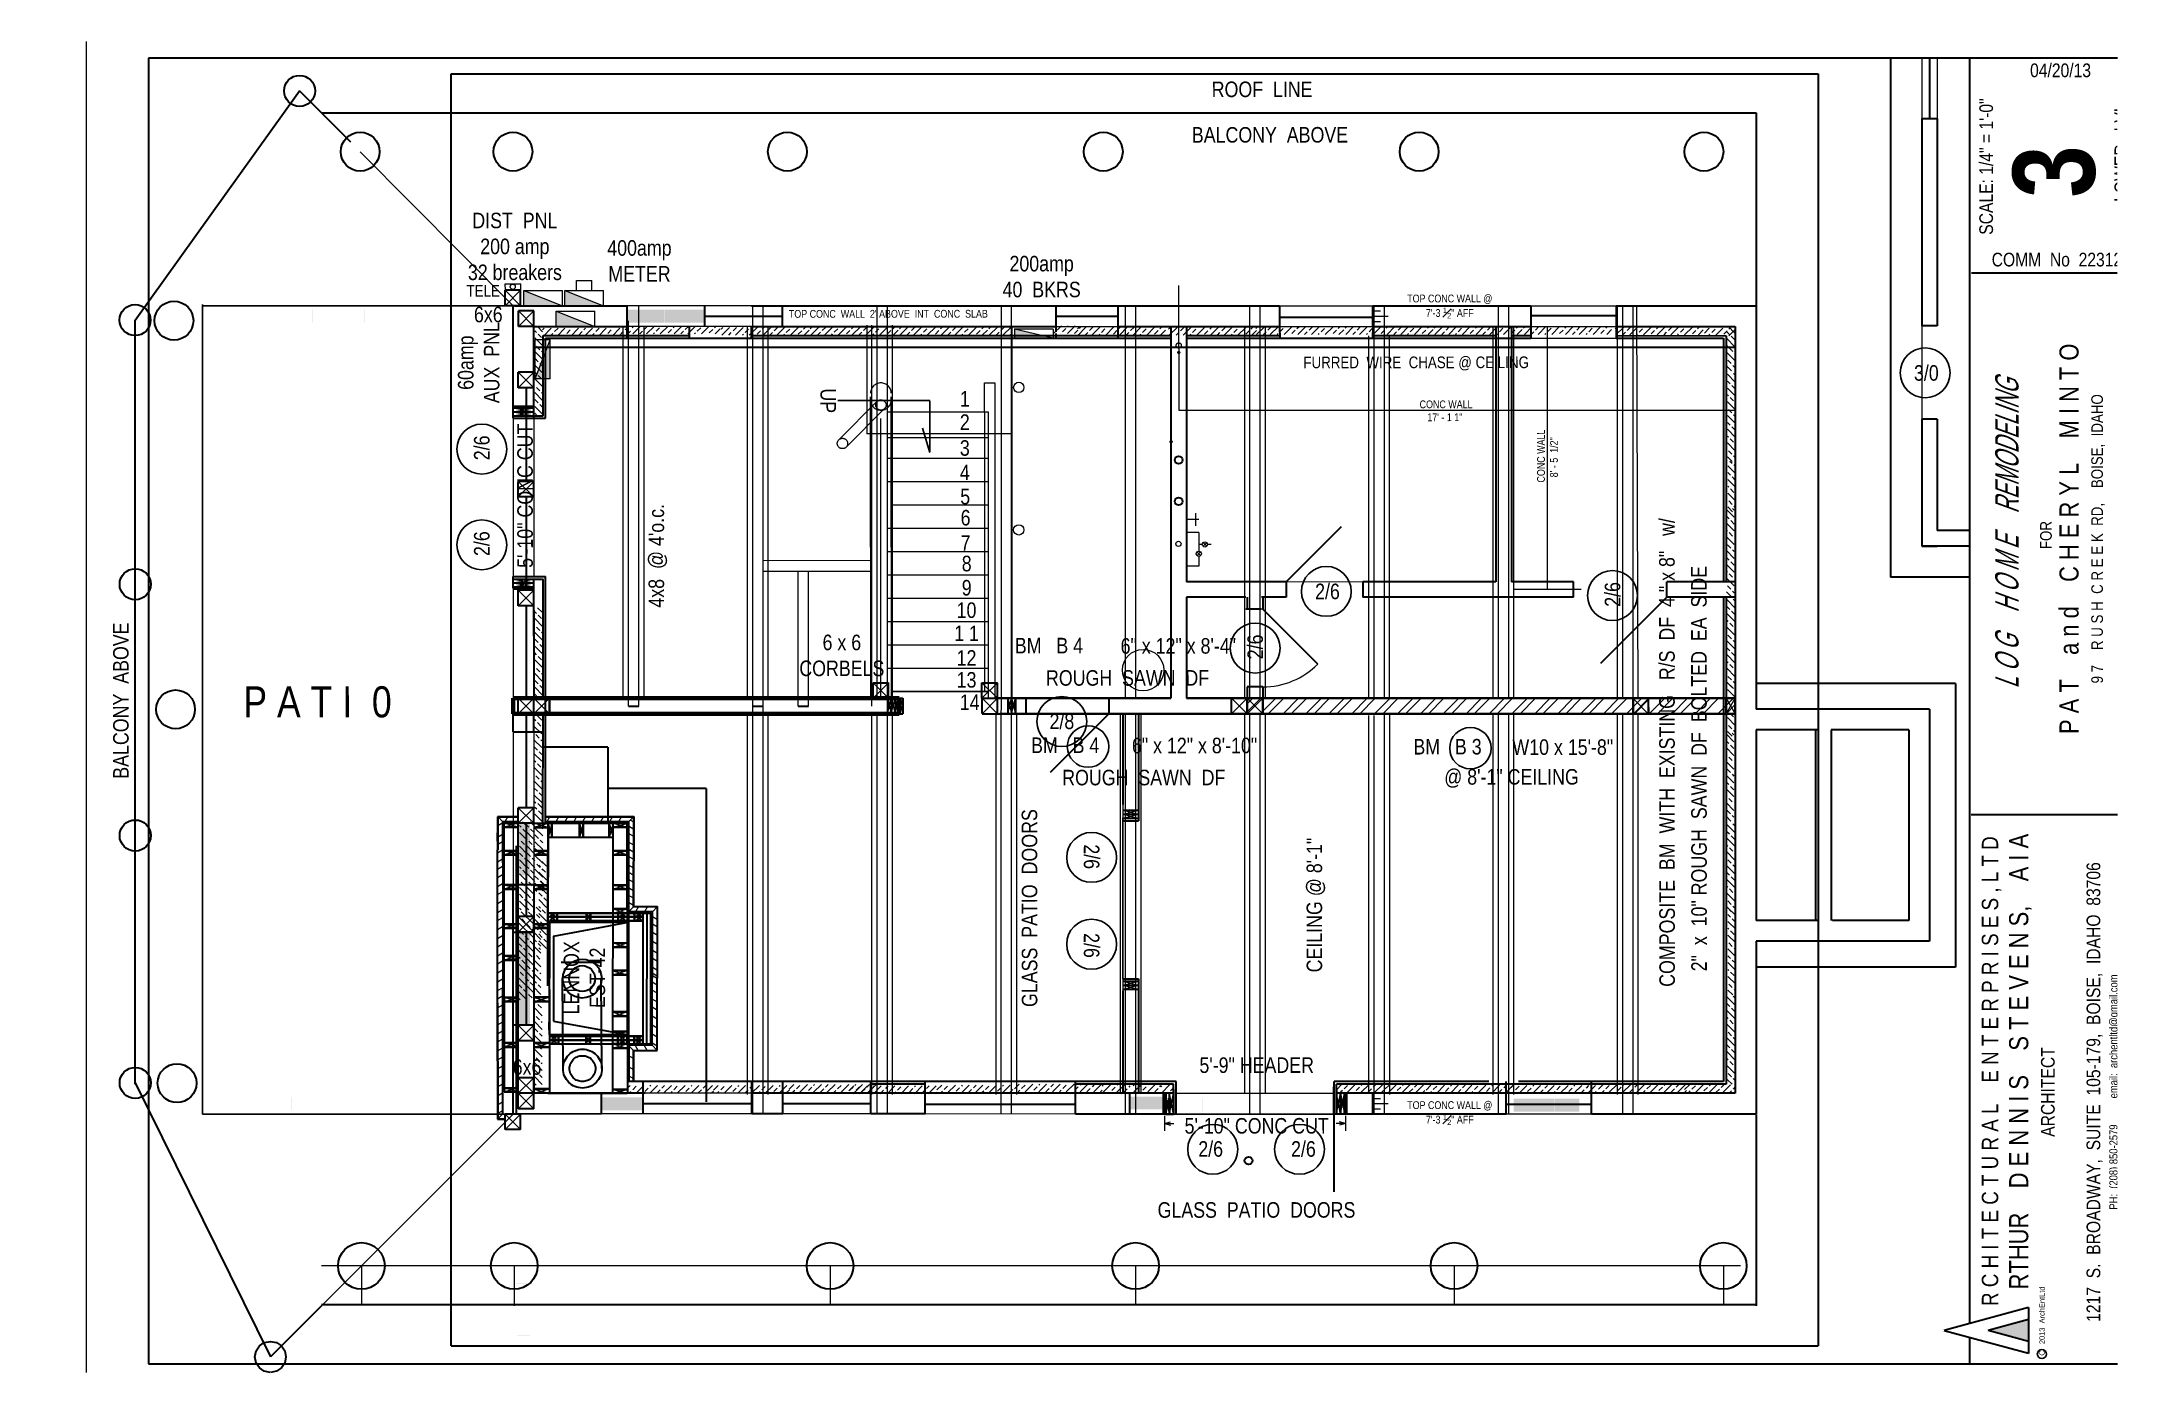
# Paper-space layout '11x17' of a CAD drawing. Header units: inches. Extents: x 0 to 16.7, y 0 to 10.7.
# The model-space entities are those that its viewports show. They can reach past a viewport. Long polylines and large blocks are cut down to what shows.
import ezdxf

# ---------------------------------------------------------------- set-up
doc = ezdxf.new("R2010")
doc.units = ezdxf.units.IN
doc.header["$MEASUREMENT"] = 0
for name, pattern in [('CENTER', [2, 1.25, -0.25, 0.25, -0.25]), ('DASHDOT2', [0.5, 0.25, -0.125, 0, -0.125]), ('DOT', [0.25, 0, -0.25]), ('HIDDEN', [0.375, 0.25, -0.125])]:
    doc.linetypes.add(name, pattern=pattern)
for name, color, linetype, lineweight in [('BUILT-INS', 36, 'Continuous', 25), ('CONCRETE', 7, 'Continuous', 25), ('DRIVEWAY', 7, 'DOT', 30), ('ELEC SYMBOLS', 7, 'Continuous', 20), ('EXISTING CEILING BEAMS', 255, 'HIDDEN', 20), ('FLOOR BEAMS', 7, 'Continuous', 30), ('FOUNDATION', 7, 'Continuous', 30), ('MASONRY', 14, 'Continuous', 30), ('NEW  ROUIGH SAWN  BEAMS', 3, 'HIDDEN', 40), ('NEW FRAMING', 6, 'Continuous', 30), ('NEW FRAMMING', 6, 'Continuous', 30), ('PLUMBING', 5, 'Continuous', 20), ('ROOF', 7, 'HIDDEN', 30), ('ROOF FRAMING', 7, 'Continuous', 20), ('STAIRS', 7, 'Continuous', 20), ('STAMPED  CONC  FL', 1, 'Continuous', 20), ('WALL FRAMING', 7, 'Continuous', 30), ('WALLS', 7, 'Continuous', 30), ('WINDOWS', 5, 'Continuous', 30)]:
    doc.layers.add(name, color=color, linetype=linetype, lineweight=lineweight)
for name, color, linetype in [('TEXT', 7, 'Continuous'), ('TEXT80', 15, 'Continuous'), ('TITLE BLOCK', 7, 'Continuous'), ('TITLE_BLOCK', 250, 'Continuous')]:
    doc.layers.add(name, color=color, linetype=linetype)
doc.layers.get('BUILT-INS').off()
doc.styles.add('ARCH ENT', font='technical.ttf', dxfattribs={"height": 2})
doc.styles.add('ARCHENT', font='technical.ttf', dxfattribs={"height": 6})
doc.styles.add('EXIST', font='romans.shx', dxfattribs={"width": 0.75, "oblique": 20, "height": 12})

psp = doc.layouts.new('11x17')

msp = doc.modelspace()

# ---------------------------------------------------------------- texts
at = {"layer": 'FLOOR BEAMS', "color": 3, "insert": (-22.46, 680.89), "char_height": 6, "width": 360.0625, "attachment_point": 5, "rotation": 90.03277, "style": 'ARCHENT'}
msp.add_mtext("{\\C7;4x8  @ 4'o.c.}", dxfattribs=at)
at = {"layer": 'TEXT80', "width": 360.0625, "attachment_point": 5, "style": 'ARCHENT'}
for s, insert, char_height, rotation in [('{\\C7;ROOF  LINE}', (210.93, 860.94), 6, 0.03277), ('{\\C7;BALCONY  ABOVE}', (213.97, 843.37), 6, 0.03277), ('\\A1;{\\C7;TOP CONC WALL @\\P7\'-3 \\H0.7x;\\S1#2;\\H1.4286x;" AFF }', (283.41, 777.13), 3, 0.03277), ('{\\C7;6x6}', (-87.95, 774.01), 6, 0.03277), ("{\\C7;TOP CONC  WALL  2' ABOVE  INT  CONC  SLAB }", (66.57, 774.29), 3, 0.03277), ('{\\C7;3/0}', (467.47, 751.45), 6, 0.03277), ('{\\C7;UP}', (43.29, 740.74), 6, 270.03277), ('{\\C7;1}', (96.09, 741.49), 6, 0.03277), ('\\A1;{\\C7; CONC WALL \\P17\' - 1 1"}', (281.5, 736.87), 3, 0.03277), ('{\\C7;2}', (96.09, 732.49), 6, 0.03277), ('{\\C7;3}', (96.09, 722.47), 6, 0.03277), ('\\A1;{\\C7; CONC WALL \\P8\' - 5  1/2"}', (321.15, 718.92), 3, 90.03277), ('{\\C7;4}', (96.09, 713.12), 6, 0.03277), ('{\\C7;5}', (96.25, 703.72), 6, 0.03277), ('{\\C7;6}', (96.39, 695.56), 6, 0.03277), ('{\\C7;7}', (96.39, 685.85), 6, 0.03277), ('{\\C7;8}', (96.82, 677.86), 6, 0.03277), ('{\\C7;9}', (96.82, 668.52), 6, 0.03277), ('{\\C7;2/6}', (236.17, 667.1), 6, 0.03277), ('{\\C7;2/6}', (346.3, 665.99), 6, 90.03277), ('{\\C7;10}', (96.76, 659.86), 6, 0.03277), ('{\\C7;1 1}', (96.76, 650.97), 6, 0.03277), ('{\\C7;12}', (96.76, 641.46), 6, 0.03277), ('{\\C7;13}', (96.76, 632.97), 6, 0.03277), ('{\\C7;P A T I  0}', (-153.91, 624.42), 12, 0.03277), ('{\\C7;14}', (97.98, 624.35), 6, 0.03277), ('{\\C6;BM   B 4}', (134.86, 607.77), 6, 0.03277), ('{\\C6;6" x 12" x 8\'-10"}', (184.83, 607.62), 6, 0.03277), ('{\\C6;ROUGH  SAWN  DF}', (165.22, 595.25), 6, 0.03277), ('\\A1;{\\C7;TOP CONC WALL @\\P7\'-3 \\H0.7x;\\S1#2;\\H1.4286x;" AFF }', (283.41, 465.73), 3, 0.03277)]:
    msp.add_mtext(s, dxfattribs=dict(at, insert=insert, char_height=char_height, rotation=rotation))
at = {"layer": 'TEXT80', "color": 3, "char_height": 6, "width": 360.0625, "attachment_point": 5, "style": 'ARCHENT'}
for s, insert, rotation in [('{\\C7;DIST  PNL\\P200 amp\\P32 breakers}', (-77.69, 800.3), 0.03277), ('{\\C7;400amp\\PMETER}', (-29.57, 794.74), 0.03277), ('{\\C7;60amp\\PAUX  PNL}', (-91.63, 755.46), 90.03277), ('{\\C7;BALCONY  ABOVE}', (-229.82, 625), 90.03277), ('BM   B 4', (128.59, 646.23), 0.03277), ('6" x 12" x 8\'-4"', (178.56, 646.07), 0.03277), ('ROUGH  SAWN  DF', (158.95, 633.71), 0.03277), ('{\\C7;@ 8\'-1" CEILING}', (307.25, 594.95), 0.03277), ('{\\C7;CEILING @ 8\'-1"}', (231.7, 546.06), 90.03277), ('{\\C7;GLASS  PATIO  DOORS}', (208.74, 428.32), 0.03277)]:
    msp.add_mtext(s, dxfattribs=dict(at, insert=insert, rotation=rotation))
at = {"layer": 'TEXT80', "color": 7, "attachment_point": 5, "rotation": 0.03277, "style": 'ARCHENT'}
for s, insert, char_height, width in [('{\\C6;200amp\\P40  BKRS}', (125.77, 788.65), 6, 360.0625), ('TELE', (-89.92, 783.19), 4.5, 270.0469), ('FURRED  WIRE  CHASE @ CEILING', (270.43, 755.12), 4.5, 270.0469), ('BM   B 3', (282.53, 607.15), 6, 360.0625), ('W10 x 15\'-8"', (327.05, 606.99), 6, 360.0625)]:
    msp.add_mtext(s, dxfattribs=dict(at, insert=insert, char_height=char_height, width=width))
at = {"layer": 'TEXT80', "color": 6, "char_height": 6, "width": 360.0625, "attachment_point": 5, "style": 'ARCHENT'}
for s, insert, rotation in [('{\\C1;\\P5\'-10" CONC CUT}', (-78.71, 704.08), 90.03277), ('2/6', (-90.43, 722.57), 89.96723), ('2/6', (-90.43, 685.59), 89.96723), ('COMPOSITE  BM  WITH  EXISTING   R/S  DF  4 " x 8"   w/', (367.34, 604.97), 90.03277), ('{\\C3;              }2"  x  10" ROUGH  SAWN  DF  BOLTED  EA  SIDE', (379.7, 585.36), 90.03277), ('6 x 6\\PCORBELS', (48.6, 642.4), 359.96723), ('2/6', (208.28, 645.73), 90.03277), ('2/8', (133.59, 616.95), 359.96723), ('{\\C7;GLASS  PATIO  DOORS}', (121.13, 544.89), 90.03277), ('2/6', (145.02, 564.73), 269.96723), ('2/6', (145.02, 530.46), 269.96723), ('{\\C3;\\P}5\'-9" HEADER', (208.82, 489.23), 0.03277), ('{\\C3;\\P}5\'-10" CONC CUT', (208.82, 465.8), 0.03277), ('2/6', (191.06, 451.87), 0.03277), ('2/6', (226.88, 451.87), 0.03277)]:
    msp.add_mtext(s, dxfattribs=dict(at, insert=insert, rotation=rotation))
at = {"layer": 'TEXT80', "color": 1, "linetype": 'Continuous', "lineweight": 30, "insert": (-50.8, 517.99), "char_height": 6, "width": 360.0625, "attachment_point": 5, "rotation": 89.96723, "style": 'ARCHENT'}
msp.add_mtext('{\\C7;LENNOX\\PEST-42}', dxfattribs=at)
at = {"layer": 'TEXT80', "color": 9, "insert": (-72.98, 483.5), "char_height": 6, "width": 360.0625, "attachment_point": 5, "rotation": 0.03277, "style": 'ARCHENT'}
msp.add_mtext('{\\C7;6x6}', dxfattribs=at)
at = {"layer": 'TITLE BLOCK', "color": 7, "linetype": 'Continuous', "lineweight": 30, "ltscale": 0.5, "char_height": 5.2755, "attachment_point": 5, "style": 'ARCH ENT'}
for s, insert in [('\\A1;04/20/13', (519.3, 868.27)), ('COMM  No  22312', (517.89, 795.21))]:
    msp.add_mtext(s, dxfattribs=dict(at, insert=insert))
at = {"layer": 'TITLE BLOCK', "color": 7, "linetype": 'Continuous', "lineweight": 30, "ltscale": 0.5, "rotation": 90, "style": 'ARCH ENT'}
for s, insert, char_height, attachment_point in [('SCALE: 1/4" = 1\'-0"  ', (490.61, 831.16), 5.2755, 5), (' LOWER   LVL  \\PCEILING  PLAN', (547.21, 835.69), 5.2755, 5), ('{\\fTechnical|b1|i0|c0|p34;3}', (500.83, 829.23), 31.6532, 2), ('\\P{\\H0.3769x;  FOR\\P\\H1.644x;P A T    a n d    C H E R Y L    M I N T O\\P\\H0.6083x;9 7    R U S H  C R E E K  RD,    BOISE,  IDAHO}', (514.04, 687.46), 11.9011, 5), ('        R C H I T E C T U R A L    E N T E R P R I S E S , L T D\\P{\\H1.167x;          RTHUR    D E N N I S    S T E V E N S,    A I A\\P\\H0.7145x;ARCHITECT\\P\\P1217  S.  BROADWAY,  SUITE  105-179,  BOISE,  IDAHO  83706\\P\\H0.5999x;PH:  (208) 850-2579          email:  archentltd@gmail.com}', (488.89, 473.88), 6.3306, 2)]:
    msp.add_mtext(s, dxfattribs=dict(at, insert=insert, char_height=char_height, attachment_point=attachment_point))
at = {"layer": 'TITLE BLOCK', "color": 7, "linetype": 'Continuous', "lineweight": 9, "ltscale": 50, "insert": (494.07, 689.42), "char_height": 9, "width": 201.5, "attachment_point": 2, "rotation": 90, "style": 'EXIST'}
msp.add_mtext('{\\fTechnical|b0|i0|c0|p34;L O G    H O M E    REMODELING}', dxfattribs=at)
at = {"layer": 'TITLE BLOCK', "color": 7, "linetype": 'HIDDEN', "insert": (511.08, 372.1), "char_height": 2.0983, "width": 29.5, "attachment_point": 1, "rotation": 90, "style": 'ARCHENT'}
msp.add_mtext('C   2013  ArchEntLtd', dxfattribs=at)

# ---------------------------------------------------------------- blocks, each defined once
blk = doc.blocks.new('A$C4B672F97')
at = {"layer": 'STAIRS', "color": 7, "linetype": 'HIDDEN', "lineweight": 9, "ltscale": 15}
for p, q in [((-3.14, 2.52), (-17.99, -12.33)), ((-0.31, -0.31), (-15.16, -15.16))]:
    blk.add_line(p, q, dxfattribs=at)
at = {"layer": 'STAIRS', "linetype": 'DASHDOT2', "lineweight": 9, "ltscale": 150}
for centre in [(-1.72, 1.1), (-16.57, -13.75)]:
    blk.add_circle(centre, 2, dxfattribs=at)
at = {"layer": 'STAIRS', "color": 7, "linetype": 'HIDDEN', "lineweight": 9, "ltscale": 15}
for centre, start, end in [((-1.72, 5.62), 0, 180), ((-1.72, 3.1), 180, 0)]:
    blk.add_arc(centre, 4, start, end, dxfattribs=at)

# ---------------------------------------------------------------- hatches: boundary and pattern name
at = {"layer": 'ELEC SYMBOLS', "linetype": 'Continuous', "lineweight": 20, "ltscale": 20}
for color, points in [(7, [(-74.23, 783.28), (-74.23, 777.4), (-59.23, 777.4)]), (7, [(-58.4, 783.28), (-58.4, 777.4), (-43.4, 777.4)]), (7, [(-46.77, 769.4), (-61.77, 775.28), (-61.77, 769.4)]), (7, [(-64, 764.22), (-69.88, 749.22), (-64, 749.22)]), (6, [(115.24, 768.41), (115.24, 764.91), (130.24, 764.91)])]:
    msp.add_hatch(color=color, dxfattribs=at).paths.add_polyline_path(points)
at = {"layer": 'NEW  ROUIGH SAWN  BEAMS', "linetype": 'Continuous', "lineweight": 9, "ltscale": 0.001}
h = msp.add_hatch(dxfattribs=at)
h.set_pattern_fill('STEEL', scale=50, style=0)
h.set_pattern_definition([(45, (0, 0), (-4.41942, 4.41942), []), (45, (0, 3.125), (-4.41942, 4.41942), [])])
h.paths.add_polyline_path([(393.68, 625.88), (205.2, 625.88), (205.2, 619.9), (210.68, 619.9), (210.68, 619.9), (393.68, 619.9)])
at = {"layer": 'NEW FRAMING', "linetype": 'Continuous', "lineweight": 9, "ltscale": 25}
h = msp.add_hatch(dxfattribs=at)
h.set_pattern_fill('ANSI33', color=256, scale=15, angle=90, style=0)
h.set_pattern_definition([(135, (1196.1344, -4202.763), (-2.6516504, -2.6516504), []), (135, (1196.1344, -4200.1112), (-2.6516504, -2.6516504), [1.875, -0.9375])])
h.paths.add_polyline_path([(-70.02, 735.25), (-67.02, 735.25), (-67.02, 769.25), (-70.02, 769.25)])
h = msp.add_hatch(dxfattribs=at)
h.set_pattern_fill('ANSI33', color=256, scale=15, style=0)
h.set_pattern_definition([(45, (-5004.9994, -497.4128), (-2.6516504, 2.6516504), []), (45, (-5002.3477, -497.4128), (-2.6516504, 2.6516504), [1.875, -0.9375])])
h.paths.add_polyline_path([(-66.98, 768.74), (-66.98, 765.74), (-32.98, 765.74), (-32.98, 768.74)])
h = msp.add_hatch(dxfattribs=at)
h.set_pattern_fill('ANSI33', color=256, scale=15, style=0)
h.set_pattern_definition([(45, (-4970.465, -496.5565), (-2.6516504, 2.6516504), []), (45, (-4967.8133, -496.5565), (-2.6516504, 2.6516504), [1.875, -0.9375])])
h.paths.add_polyline_path([(-32.45, 769.6), (-32.45, 766.6), (1.55, 766.6), (1.55, 769.6)])
h = msp.add_hatch(dxfattribs=at)
h.set_pattern_fill('ANSI33', color=256, scale=15, style=0)
h.set_pattern_definition([(45, (-4936.102, -497.0703), (-2.6516504, 2.6516504), []), (45, (-4933.4503, -497.0703), (-2.6516504, 2.6516504), [1.875, -0.9375])])
h.paths.add_polyline_path([(1.92, 769.09), (1.92, 766.09), (35.92, 766.09), (35.92, 769.09)])
h = msp.add_hatch(dxfattribs=at)
h.set_pattern_fill('ANSI33', color=256, scale=15, style=0)
h.set_pattern_definition([(45, (-4901.6196, -496.9874), (-2.6516504, 2.6516504), []), (45, (-4898.968, -496.9874), (-2.6516504, 2.6516504), [1.875, -0.9375])])
h.paths.add_polyline_path([(36.4, 769.17), (36.4, 766.17), (70.4, 766.17), (70.4, 769.17)])
h = msp.add_hatch(dxfattribs=at)
h.set_pattern_fill('ANSI33', color=256, scale=15, style=0)
h.set_pattern_definition([(45, (-4867.2175, -496.997), (-2.6516504, 2.6516504), []), (45, (-4864.5658, -496.997), (-2.6516504, 2.6516504), [1.875, -0.9375])])
h.paths.add_polyline_path([(70.8, 769.16), (70.8, 766.16), (104.8, 766.16), (104.8, 769.16)])
h = msp.add_hatch(dxfattribs=at)
h.set_pattern_fill('ANSI33', color=256, scale=15, style=0)
h.set_pattern_definition([(45, (-4832.683, -496.997), (-2.6516504, 2.6516504), []), (45, (-4830.0314, -496.997), (-2.6516504, 2.6516504), [1.875, -0.9375])])
h.paths.add_polyline_path([(114.19, 766.16), (114.19, 769.16), (105.33, 769.16), (105.33, 766.16)])
h = msp.add_hatch(dxfattribs=at)
h.set_pattern_fill('ANSI33', color=256, scale=15, style=0)
h.set_pattern_definition([(45, (-4804.9366, -493.4984), (-2.6516504, 2.6516504), []), (45, (-4802.285, -493.4984), (-2.6516504, 2.6516504), [1.875, -0.9375])])
h.paths.add_polyline_path([(140.82, 766.66), (140.82, 769.66), (130.08, 769.66), (130.08, 766.66)])
h = msp.add_hatch(dxfattribs=at)
h.set_pattern_fill('ANSI33', color=256, scale=15, style=0)
h.set_pattern_definition([(45, (-4798.455, -497.029), (-2.6516504, 2.6516504), []), (45, (-4795.8032, -497.029), (-2.6516504, 2.6516504), [1.875, -0.9375])])
h.paths.add_polyline_path([(139.56, 769.13), (139.56, 766.13), (173.56, 766.13), (173.56, 769.13)])
h = msp.add_hatch(dxfattribs=at)
h.set_pattern_fill('ANSI33', color=256, scale=15, style=0)
h.set_pattern_definition([(45, (-4763.2696, -497.0833), (-2.6516504, 2.6516504), []), (45, (-4760.618, -497.0833), (-2.6516504, 2.6516504), [1.875, -0.9375])])
h.paths.add_polyline_path([(174.75, 769.07), (174.75, 766.07), (208.75, 766.07), (208.75, 769.07)])
h = msp.add_hatch(dxfattribs=at)
h.set_pattern_fill('ANSI33', color=256, scale=15, style=0)
h.set_pattern_definition([(45, (-4729.5574, -496.8614), (-2.6516504, 2.6516504), []), (45, (-4726.9058, -496.8614), (-2.6516504, 2.6516504), [1.875, -0.9375])])
h.paths.add_polyline_path([(208.46, 769.3), (208.46, 766.3), (242.46, 766.3), (242.46, 769.3)])
h = msp.add_hatch(dxfattribs=at)
h.set_pattern_fill('ANSI33', color=256, scale=15, style=0)
h.set_pattern_definition([(45, (-4695.075, -496.7786), (-2.6516504, 2.6516504), []), (45, (-4692.4235, -496.7786), (-2.6516504, 2.6516504), [1.875, -0.9375])])
h.paths.add_polyline_path([(242.94, 769.38), (242.94, 766.38), (276.94, 766.38), (276.94, 769.38)])
h = msp.add_hatch(dxfattribs=at)
h.set_pattern_fill('ANSI33', color=256, scale=15, style=0)
h.set_pattern_definition([(45, (-4660.673, -496.7882), (-2.6516504, 2.6516504), []), (45, (-4658.0213, -496.7882), (-2.6516504, 2.6516504), [1.875, -0.9375])])
h.paths.add_polyline_path([(277.34, 769.37), (277.34, 766.37), (311.34, 766.37), (311.34, 769.37)])
h = msp.add_hatch(dxfattribs=at)
h.set_pattern_fill('ANSI33', color=256, scale=15, style=0)
h.set_pattern_definition([(45, (-4626.1386, -496.7882), (-2.6516504, 2.6516504), []), (45, (-4623.487, -496.7882), (-2.6516504, 2.6516504), [1.875, -0.9375])])
h.paths.add_polyline_path([(311.88, 769.37), (311.88, 766.37), (345.88, 766.37), (345.88, 769.37)])
h = msp.add_hatch(dxfattribs=at)
h.set_pattern_fill('ANSI33', color=256, scale=15, style=0)
h.set_pattern_definition([(45, (-4590.759, -496.939), (-2.6516504, 2.6516504), []), (45, (-4588.1074, -496.939), (-2.6516504, 2.6516504), [1.875, -0.9375])])
h.paths.add_polyline_path([(347.26, 769.22), (347.26, 766.22), (381.26, 766.22), (381.26, 769.22)])
h = msp.add_hatch(dxfattribs=at)
h.set_pattern_fill('ANSI33', color=256, scale=15, angle=180, style=0)
h.set_pattern_definition([(225, (5353.7628, 2031.9067), (2.6516504, -2.6516504), []), (225, (5351.111, 2031.9067), (2.6516504, -2.6516504), [1.875, -0.9375])])
h.paths.add_polyline_path([(393.68, 765.75), (393.68, 768.75), (381.75, 768.75), (381.75, 765.75)])
h = msp.add_hatch(dxfattribs=at)
h.set_pattern_fill('ANSI33', color=256, scale=15, angle=270, style=0)
h.set_pattern_definition([(315, (-872.744, 5724.277), (2.6516504, 2.6516504), []), (315, (-872.744, 5721.6255), (2.6516504, 2.6516504), [1.875, -0.9375])])
h.paths.add_polyline_path([(393.41, 769.4), (390.41, 769.4), (390.41, 752.26), (393.41, 752.26)])
h = msp.add_hatch(dxfattribs=at)
h.set_pattern_fill('ANSI33', color=256, scale=15, angle=270, style=0)
h.set_pattern_definition([(315, (-872.5216, 5689.311), (2.6516504, 2.6516504), []), (315, (-872.5216, 5686.659), (2.6516504, 2.6516504), [1.875, -0.9375])])
h.paths.add_polyline_path([(393.64, 751.29), (390.64, 751.29), (390.64, 717.29), (393.64, 717.29)])
h = msp.add_hatch(dxfattribs=at)
h.set_pattern_fill('ANSI33', color=256, scale=15, angle=270, style=0)
h.set_pattern_definition([(315, (-872.3917, 5669.9312), (2.6516504, 2.6516504), []), (315, (-872.3917, 5667.2796), (2.6516504, 2.6516504), [1.875, -0.9375])])
h.paths.add_polyline_path([(393.77, 717.49), (390.77, 717.49), (390.77, 697.91), (393.77, 697.91)])
h = msp.add_hatch(dxfattribs=at)
h.set_pattern_fill('ANSI33', color=256, scale=15, angle=270, style=0)
h.set_pattern_definition([(315, (-872.877, 5637.1454), (2.6516504, 2.6516504), []), (315, (-872.877, 5634.4938), (2.6516504, 2.6516504), [1.875, -0.9375])])
h.paths.add_polyline_path([(393.28, 699.13), (390.28, 699.13), (390.28, 665.13), (393.28, 665.13)])
h = msp.add_hatch(dxfattribs=at)
h.set_pattern_fill('ANSI33', color=256, scale=15, angle=90, style=0)
h.set_pattern_definition([(135, (1196.1232, -4311.221), (-2.6516504, -2.6516504), []), (135, (1196.1232, -4308.5695), (-2.6516504, -2.6516504), [1.875, -0.9375])])
h.paths.add_polyline_path([(-70.03, 626.8), (-67.03, 626.8), (-67.03, 660.8), (-70.03, 660.8)])
h = msp.add_hatch(dxfattribs=at)
h.set_pattern_fill('ANSI33', color=256, scale=15, angle=270, style=0)
h.set_pattern_definition([(315, (-872.6546, 5602.179), (2.6516504, 2.6516504), []), (315, (-872.6546, 5599.5275), (2.6516504, 2.6516504), [1.875, -0.9375])])
h.paths.add_polyline_path([(393.5, 664.16), (390.5, 664.16), (390.5, 630.16), (393.5, 630.16)])
h = msp.add_hatch(dxfattribs=at)
h.set_pattern_fill('ANSI33', color=256, scale=15, angle=270, style=0)
h.set_pattern_definition([(315, (-872.5133, 5594.169), (2.6516504, 2.6516504), []), (315, (-872.5133, 5591.5175), (2.6516504, 2.6516504), [1.875, -0.9375])])
h.paths.add_polyline_path([(390.64, 625.9), (393.64, 625.9), (393.64, 630.8), (390.64, 630.8)])
h = msp.add_hatch(dxfattribs=at)
h.set_pattern_fill('ANSI33', color=256, scale=15, angle=90, style=0)
h.set_pattern_definition([(135, (1195.858, -4352.691), (-2.6516504, -2.6516504), []), (135, (1195.858, -4350.0393), (-2.6516504, -2.6516504), [1.875, -0.9375])])
h.paths.add_polyline_path([(-70.3, 585.33), (-67.3, 585.33), (-67.3, 619.33), (-70.3, 619.33)])
h = msp.add_hatch(dxfattribs=at)
h.set_pattern_fill('ANSI33', color=256, scale=15, angle=270, style=0)
h.set_pattern_definition([(315, (-872.5133, 5583.264), (2.6516504, 2.6516504), []), (315, (-872.5133, 5580.6125), (2.6516504, 2.6516504), [1.875, -0.9375])])
h.paths.add_polyline_path([(393.64, 619.9), (390.64, 619.9), (390.64, 611.25), (393.64, 611.25)])
h = msp.add_hatch(dxfattribs=at)
h.set_pattern_fill('ANSI33', color=256, scale=15, angle=270, style=0)
h.set_pattern_definition([(315, (-872.9986, 5550.4783), (2.6516504, 2.6516504), []), (315, (-872.9986, 5547.8267), (2.6516504, 2.6516504), [1.875, -0.9375])])
h.paths.add_polyline_path([(393.16, 612.46), (390.16, 612.46), (390.16, 578.46), (393.16, 578.46)])
h = msp.add_hatch(dxfattribs=at)
h.set_pattern_fill('ANSI33', color=256, scale=15, angle=90, style=0)
h.set_pattern_definition([(135, (1190.215, -4393.788), (-2.6516504, -2.6516504), []), (135, (1190.215, -4391.136), (-2.6516504, -2.6516504), [1.875, -0.9375])])
h.paths.add_polyline_path([(-75.94, 544.23), (-72.94, 544.23), (-72.94, 578.23), (-75.94, 578.23)])
h = msp.add_hatch(dxfattribs=at)
h.set_pattern_fill('ANSI33', color=256, scale=15, angle=90, style=0)
h.set_pattern_definition([(135, (1193.215, -4393.788), (-2.6516504, -2.6516504), []), (135, (1193.215, -4391.136), (-2.6516504, -2.6516504), [1.875, -0.9375])])
h.paths.add_polyline_path([(-72.94, 544.23), (-69.94, 544.23), (-69.94, 578.23), (-72.94, 578.23)])
h = msp.add_hatch(dxfattribs=at)
h.set_pattern_fill('ANSI33', color=256, scale=15, angle=90, style=0)
h.set_pattern_definition([(135, (1196.2387, -4386.7756), (-2.6516504, -2.6516504), []), (135, (1196.2387, -4384.124), (-2.6516504, -2.6516504), [1.875, -0.9375])])
h.paths.add_polyline_path([(-69.92, 551.24), (-66.92, 551.24), (-66.92, 585.24), (-69.92, 585.24)])
h = msp.add_hatch(dxfattribs=at)
h.set_pattern_fill('ANSI33', color=256, scale=15, angle=270, style=0)
h.set_pattern_definition([(315, (-872.7763, 5515.512), (2.6516504, 2.6516504), []), (315, (-872.7763, 5512.8603), (2.6516504, 2.6516504), [1.875, -0.9375])])
h.paths.add_polyline_path([(393.38, 577.49), (390.38, 577.49), (390.38, 543.49), (393.38, 543.49)])
h = msp.add_hatch(dxfattribs=at)
h.set_pattern_fill('ANSI33', color=256, scale=15, angle=90, style=0)
h.set_pattern_definition([(135, (1197.706, -4409.0887), (-2.6516504, -2.6516504), []), (135, (1197.706, -4406.437), (-2.6516504, -2.6516504), [1.875, -0.9375])])
h.paths.add_polyline_path([(-68.45, 528.93), (-65.45, 528.93), (-65.45, 562.93), (-68.45, 562.93)])
h = msp.add_hatch(dxfattribs=at)
h.set_pattern_fill('ANSI33', color=256, scale=15, angle=90, style=0)
h.set_pattern_definition([(135, (1195.5112, -4426.7565), (-2.6516504, -2.6516504), []), (135, (1195.5112, -4424.105), (-2.6516504, -2.6516504), [1.875, -0.9375])])
h.paths.add_polyline_path([(-70.65, 511.26), (-67.65, 511.26), (-67.65, 545.26), (-70.65, 545.26)])
h = msp.add_hatch(dxfattribs=at)
h.set_pattern_fill('ANSI33', color=256, scale=15, angle=90, style=0)
h.set_pattern_definition([(135, (1195.5056, -4426.7565), (-2.6516504, -2.6516504), []), (135, (1195.5056, -4424.105), (-2.6516504, -2.6516504), [1.875, -0.9375])])
h.paths.add_polyline_path([(-70.65, 511.26), (-67.65, 511.26), (-67.65, 545.26), (-70.65, 545.26)])
h = msp.add_hatch(dxfattribs=at)
h.set_pattern_fill('ANSI33', color=256, scale=15, angle=270, style=0)
h.set_pattern_definition([(315, (-872.3228, 5483.3794), (2.6516504, 2.6516504), []), (315, (-872.3228, 5480.7278), (2.6516504, 2.6516504), [1.875, -0.9375])])
h.paths.add_polyline_path([(393.83, 545.36), (390.83, 545.36), (390.83, 511.36), (393.83, 511.36)])
h = msp.add_hatch(dxfattribs=at)
h.set_pattern_fill('ANSI33', color=256, scale=15, angle=90, style=0)
h.set_pattern_definition([(135, (1189.806, -4428.508), (-2.6516504, -2.6516504), []), (135, (1189.806, -4425.8563), (-2.6516504, -2.6516504), [1.875, -0.9375])])
h.paths.add_polyline_path([(-73.35, 509.51), (-70.35, 509.51), (-70.35, 543.51), (-73.35, 543.51)])
h.paths.add_polyline_path([(-76.35, 509.51), (-73.35, 509.51), (-73.35, 543.51), (-76.35, 543.51)])
h = msp.add_hatch(dxfattribs=at)
h.set_pattern_fill('ANSI33', color=256, scale=15, angle=90, style=0)
h.set_pattern_definition([(135, (1196.058, -4461.5082), (-2.6516504, -2.6516504), []), (135, (1196.058, -4458.8566), (-2.6516504, -2.6516504), [1.875, -0.9375])])
h.paths.add_polyline_path([(-70.1, 476.51), (-67.1, 476.51), (-67.1, 510.51), (-70.1, 510.51)])
h = msp.add_hatch(dxfattribs=at)
h.set_pattern_fill('ANSI33', color=256, scale=15, angle=270, style=0)
h.set_pattern_definition([(315, (-872.5984, 5448.9106), (2.6516504, 2.6516504), []), (315, (-872.5984, 5446.259), (2.6516504, 2.6516504), [1.875, -0.9375])])
h.paths.add_polyline_path([(393.56, 510.89), (390.56, 510.89), (390.56, 476.89), (393.56, 476.89)])
h = msp.add_hatch(dxfattribs=at)
h.set_pattern_fill('ANSI33', color=256, scale=15, angle=180, style=0)
h.set_pattern_definition([(225, (4937.0106, 1739.599), (2.6516504, -2.6516504), []), (225, (4934.359, 1739.599), (2.6516504, -2.6516504), [1.875, -0.9375])])
h.paths.add_polyline_path([(-34.17, 476.44), (-34.16, 473.44), (-1.01, 473.44), (-1.01, 476.44)])
h = msp.add_hatch(dxfattribs=at)
h.set_pattern_fill('ANSI33', color=256, scale=15, angle=180, style=0)
h.set_pattern_definition([(225, (4970.9965, 1739.5786), (2.6516504, -2.6516504), []), (225, (4968.345, 1739.5786), (2.6516504, -2.6516504), [1.875, -0.9375])])
h.paths.add_polyline_path([(28.73, 473.42), (28.73, 476.42), (-1.02, 476.42), (-1.02, 473.42)])
h = msp.add_hatch(dxfattribs=at)
h.set_pattern_fill('ANSI33', color=256, scale=15, angle=180, style=0)
h.set_pattern_definition([(225, (5000.2463, 1739.9565), (2.6516504, -2.6516504), []), (225, (4997.5947, 1739.9565), (2.6516504, -2.6516504), [1.875, -0.9375])])
h.paths.add_polyline_path([(62.23, 473.8), (62.23, 476.8), (28.23, 476.8), (28.23, 473.8)])
h = msp.add_hatch(dxfattribs=at)
h.set_pattern_fill('ANSI33', color=256, scale=15, angle=180, style=0)
h.set_pattern_definition([(225, (5023.3364, 1739.3798), (2.6516504, -2.6516504), []), (225, (5020.6848, 1739.3798), (2.6516504, -2.6516504), [1.875, -0.9375])])
h.paths.add_polyline_path([(85.32, 473.22), (85.32, 476.22), (51.32, 476.22), (51.32, 473.22)])
h = msp.add_hatch(dxfattribs=at)
h.set_pattern_fill('ANSI33', color=256, scale=15, angle=180, style=0)
h.set_pattern_definition([(225, (5057.322, 1739.7155), (2.6516504, -2.6516504), []), (225, (5054.6703, 1739.7155), (2.6516504, -2.6516504), [1.875, -0.9375])])
h.paths.add_polyline_path([(115.05, 473.56), (115.05, 476.56), (85.3, 476.56), (85.3, 473.56)])
h = msp.add_hatch(dxfattribs=at)
h.set_pattern_fill('ANSI33', color=256, scale=15, angle=180, style=0)
h.set_pattern_definition([(225, (5087.2428, 1740.1), (2.6516504, -2.6516504), []), (225, (5084.591, 1740.1), (2.6516504, -2.6516504), [1.875, -0.9375])])
h.paths.add_polyline_path([(149.23, 473.94), (149.23, 476.94), (115.23, 476.94), (115.23, 473.94)])
h = msp.add_hatch(dxfattribs=at)
h.set_pattern_fill('ANSI33', color=256, scale=15, style=0)
h.set_pattern_definition([(45, (-4785.804, -786.3637), (-2.6516504, 2.6516504), []), (45, (-4783.1524, -786.3637), (-2.6516504, 2.6516504), [1.875, -0.9375])])
h.paths.add_polyline_path([(159.96, 473.79), (159.96, 476.79), (149.21, 476.79), (149.21, 473.79)])
h = msp.add_hatch(dxfattribs=at)
h.set_pattern_fill('ANSI33', color=256, scale=15, style=0)
h.set_pattern_definition([(45, (-4773.907, -786.2443), (-2.6516504, 2.6516504), []), (45, (-4771.2555, -786.2443), (-2.6516504, 2.6516504), [1.875, -0.9375])])
h.paths.add_polyline_path([(171.85, 473.91), (171.85, 476.91), (161.11, 476.91), (161.11, 473.91)])
h = msp.add_hatch(dxfattribs=at)
h.set_pattern_fill('ANSI33', color=256, scale=15, style=0)
h.set_pattern_definition([(45, (-4763.1874, -786.5375), (-2.6516504, 2.6516504), []), (45, (-4760.5358, -786.5375), (-2.6516504, 2.6516504), [1.875, -0.9375])])
h.paths.add_polyline_path([(176.69, 473.62), (176.69, 476.62), (171.83, 476.62), (171.83, 473.62)])
h = msp.add_hatch(dxfattribs=at)
h.set_pattern_fill('ANSI33', color=256, scale=15, angle=180, style=0)
h.set_pattern_definition([(225, (5211.7687, 1739.9265), (2.6516504, -2.6516504), []), (225, (5209.117, 1739.9265), (2.6516504, -2.6516504), [1.875, -0.9375])])
h.paths.add_polyline_path([(273.75, 473.77), (273.75, 476.77), (239.75, 476.77), (239.75, 473.77)])
h = msp.add_hatch(dxfattribs=at)
h.set_pattern_fill('ANSI33', color=256, scale=15, angle=180, style=0)
h.set_pattern_definition([(225, (5246.2374, 1739.651), (2.6516504, -2.6516504), []), (225, (5243.5858, 1739.651), (2.6516504, -2.6516504), [1.875, -0.9375])])
h.paths.add_polyline_path([(308.22, 473.49), (308.22, 476.49), (274.22, 476.49), (274.22, 473.49)])
h = msp.add_hatch(dxfattribs=at)
h.set_pattern_fill('ANSI33', color=256, scale=15, angle=180, style=0)
h.set_pattern_definition([(225, (5278.029, 1739.5966), (2.6516504, -2.6516504), []), (225, (5275.3775, 1739.5966), (2.6516504, -2.6516504), [1.875, -0.9375])])
h.paths.add_polyline_path([(340.01, 473.44), (340.01, 476.44), (306.01, 476.44), (306.01, 473.44)])
h = msp.add_hatch(dxfattribs=at)
h.set_pattern_fill('ANSI33', color=256, scale=15, angle=180, style=0)
h.set_pattern_definition([(225, (5312.8507, 1739.9528), (2.6516504, -2.6516504), []), (225, (5310.199, 1739.9528), (2.6516504, -2.6516504), [1.875, -0.9375])])
h.paths.add_polyline_path([(374.83, 473.8), (374.83, 476.8), (340.83, 476.8), (340.83, 473.8)])
h = msp.add_hatch(dxfattribs=at)
h.set_pattern_fill('ANSI33', color=256, scale=15, angle=180, style=0)
h.set_pattern_definition([(225, (5346.122, 1739.8414), (2.6516504, -2.6516504), []), (225, (5343.4705, 1739.8414), (2.6516504, -2.6516504), [1.875, -0.9375])])
h.paths.add_polyline_path([(393.68, 473.68), (393.68, 476.68), (374.1, 476.68), (374.1, 473.68)])
at = {"layer": 'TITLE_BLOCK', "linetype": 'Continuous', "ltscale": 0.5}
msp.add_hatch(color=1, dxfattribs=at).paths.add_polyline_path([(506.87, 386.07), (491.29, 381.84), (506.87, 377.61)])
at = {"layer": 'WALLS', "linetype": 'Continuous', "lineweight": 20, "ltscale": 20}
h = msp.add_hatch(dxfattribs=at)
h.set_pattern_fill('ZIGZAG', color=6, scale=10, style=0)
h.set_pattern_definition([(360, (-313.4833, 5.9608), (1.25, 1.25), [1.25, -1.25]), (90, (-312.2333, 5.9608), (-1.25, 1.25), [1.25, -1.25])])
h.paths.add_polyline_path([(-155.85, 775.87), (-155.85, 770.87), (-155.8, 770.87), (-155.8, 775.87)])
h.paths.add_polyline_path([(-34.32, 775.86), (-34.32, 770.86), (-19.8, 770.85), (-19.8, 775.86)])
h = msp.add_hatch(dxfattribs=at)
h.set_pattern_fill('ZIGZAG', color=6, scale=10, style=0)
h.set_pattern_definition([(360, (-293.301, 5.9608), (1.25, 1.25), [1.25, -1.25]), (90, (-292.051, 5.9608), (-1.25, 1.25), [1.25, -1.25])])
h.paths.add_polyline_path([(-135.67, 775.87), (-135.67, 770.87), (-135.62, 770.87), (-135.62, 775.87)])
h.paths.add_polyline_path([(-10.31, 770.86), (-10.31, 775.86), (-19.64, 775.86), (-19.64, 770.86)])
h = msp.add_hatch(dxfattribs=at)
h.set_pattern_fill('ZIGZAG', color=6, scale=10, style=0)
h.set_pattern_definition([(360, (-290.6533, 5.9668), (1.25, 1.25), [1.25, -1.25]), (90, (-289.4033, 5.9668), (-1.25, 1.25), [1.25, -1.25])])
h.paths.add_polyline_path([(-133.02, 775.87), (-133.02, 770.87), (-132.97, 770.87), (-132.97, 775.87)])
h.paths.add_polyline_path([(-4.32, 770.86), (-4.32, 775.87), (-11.63, 775.87), (-11.63, 770.86)])
h = msp.add_hatch(dxfattribs=at)
h.set_pattern_fill('ZIGZAG', color=6, scale=10, angle=90, style=0)
h.set_pattern_definition([(90, (693.0816, 283.8288), (-1.25, 1.25), [1.25, -1.25]), (180, (693.0816, 285.0788), (-1.25, -1.25), [1.25, -1.25])])
h.paths.add_polyline_path([(-76.82, 557.49), (-71.81, 557.49), (-71.81, 577.52), (-76.82, 577.52)])
h.paths.add_polyline_path([(-76.83, 441.46), (-71.83, 441.46), (-71.83, 441.51), (-76.83, 441.51)])
h = msp.add_hatch(dxfattribs=at)
h.set_pattern_fill('ZIGZAG', color=6, scale=10, angle=90, style=0)
h.set_pattern_definition([(90, (693.0727, 242.2916), (-1.25, 1.25), [1.25, -1.25]), (180, (693.0727, 243.5416), (-1.25, -1.25), [1.25, -1.25])])
h.paths.add_polyline_path([(-76.83, 515.95), (-71.82, 515.95), (-71.82, 535.98), (-76.83, 535.98)])
h.paths.add_polyline_path([(-76.84, 399.93), (-71.84, 399.93), (-71.84, 399.97), (-76.84, 399.97)])
h = msp.add_hatch(dxfattribs=at)
h.set_pattern_fill('ZIGZAG', color=6, scale=10, angle=90, style=0)
h.set_pattern_definition([(90, (693.0727, 222.1093), (-1.25, 1.25), [1.25, -1.25]), (180, (693.0727, 223.3593), (-1.25, -1.25), [1.25, -1.25])])
h.paths.add_polyline_path([(-76.84, 379.74), (-71.84, 379.74), (-71.84, 379.79), (-76.84, 379.79)])
h.paths.add_polyline_path([(-76.83, 499.9), (-71.82, 499.9), (-71.82, 515.8), (-76.83, 515.8)])
h = msp.add_hatch(dxfattribs=at)
h.set_pattern_fill('ZIGZAG', color=6, scale=10, style=0)
h.set_pattern_definition([(360, (-321.7473, -298.0196), (1.25, 1.25), [1.25, -1.25]), (90, (-320.4973, -298.0196), (-1.25, 1.25), [1.25, -1.25])])
h.paths.add_polyline_path([(-164.11, 471.89), (-164.11, 466.89), (-164.06, 466.89), (-164.06, 471.89)])
h.paths.add_polyline_path([(-43.96, 471.88), (-43.96, 466.88), (-28.06, 466.87), (-28.06, 471.88)])
h = msp.add_hatch(dxfattribs=at)
h.set_pattern_fill('ZIGZAG', color=6, scale=10, style=0)
h.set_pattern_definition([(360, (-119.191, -297.7499), (1.25, 1.25), [1.25, -1.25]), (90, (-117.941, -297.7499), (-1.25, 1.25), [1.25, -1.25])])
h.paths.add_polyline_path([(38.44, 472.16), (38.44, 467.16), (38.49, 467.16), (38.49, 472.16)])
h.paths.add_polyline_path([(173.18, 467.14), (173.19, 472.15), (159.83, 472.15), (159.83, 467.15)])
h = msp.add_hatch(dxfattribs=at)
h.set_pattern_fill('ZIGZAG', color=6, scale=10, style=0)
h.set_pattern_definition([(360, (30.2454, -298.5534), (1.25, 1.25), [1.25, -1.25]), (90, (31.4954, -298.5534), (-1.25, 1.25), [1.25, -1.25])])
h.paths.add_polyline_path([(187.88, 471.35), (187.88, 466.35), (187.93, 466.35), (187.93, 471.35)])
h.paths.add_polyline_path([(308.04, 471.35), (308.04, 466.34), (323.93, 466.34), (323.93, 471.35)])
h = msp.add_hatch(dxfattribs=at)
h.set_pattern_fill('ZIGZAG', color=6, scale=10, style=0)
h.set_pattern_definition([(360, (50.4277, -298.5534), (1.25, 1.25), [1.25, -1.25]), (90, (51.6777, -298.5534), (-1.25, 1.25), [1.25, -1.25])])
h.paths.add_polyline_path([(208.06, 471.35), (208.06, 466.35), (208.11, 466.35), (208.11, 471.35)])
h.paths.add_polyline_path([(333.41, 466.34), (333.41, 471.35), (324.09, 471.35), (324.09, 466.34)])

# ---------------------------------------------------------------- linework, layer by layer
at = {"layer": 'CONCRETE', "ltscale": 15}
for p, q in [((-198.32, 465.4), (-198.32, 777.9)), ((-198.32, 777.4), (-78.32, 777.4)), ((-78.32, 465.4), (-198.32, 465.4))]:
    msp.add_line(p, q, dxfattribs=at)
at = {"layer": 'CONCRETE', "color": 1, "linetype": 'Continuous', "lineweight": 50, "ltscale": 25}
msp.add_line((-78.32, 738.45), (-70.32, 738.45), dxfattribs=at)
at = {"layer": 'CONCRETE', "color": 1, "linetype": 'Continuous', "lineweight": 9, "ltscale": 25}
for p, q in [((-74.71, 738.45), (-75.36, 736.09)), ((-74.71, 738.45), (-74.71, 734.82)), ((-74.71, 738.45), (-74.05, 736.09)), ((-74.71, 668.45), (-75.36, 670.81)), ((-74.71, 668.45), (-74.71, 672.07)), ((-74.71, 668.45), (-74.05, 670.81)), ((173.18, 464.7), (173.18, 458.88)), ((173.18, 461.79), (175.54, 462.44)), ((173.18, 461.79), (176.81, 461.79)), ((173.18, 461.79), (175.54, 461.13)), ((243.19, 461.79), (239.56, 461.79)), ((243.19, 461.79), (240.83, 462.44)), ((243.19, 461.79), (240.83, 461.13)), ((243.19, 464.7), (243.19, 458.87))]:
    msp.add_line(p, q, dxfattribs=at)
at = {"layer": 'CONCRETE', "color": 1, "linetype": 'Continuous', "lineweight": 53, "ltscale": 25}
msp.add_line((-78.32, 668.45), (-70.32, 668.45), dxfattribs=at)
at = {"layer": 'DRIVEWAY', "color": 6, "linetype": 'Continuous', "lineweight": 9, "ltscale": 20}
msp.add_arc((211.2, 660.28), 30, 270.00002, 315.00002, dxfattribs=at)
at = {"layer": 'ELEC SYMBOLS', "color": 7, "linetype": 'Continuous', "lineweight": 20, "ltscale": 20}
for p, q in [((-81.36, 783.41), (-81.4, 785.86)), ((-81.4, 785.86), (-75.4, 785.86)), ((-75.42, 783.39), (-75.4, 785.86)), ((-53.9, 783.28), (-53.9, 787.16)), ((-53.9, 787.16), (-47.9, 787.16)), ((-47.9, 783.28), (-47.9, 787.16)), ((-74.23, 777.4), (-74.23, 783.28)), ((-74.23, 783.28), (-59.23, 783.28)), ((-74.23, 783.28), (-59.23, 777.4)), ((-59.23, 777.4), (-59.23, 783.28)), ((-58.4, 777.4), (-58.4, 783.28)), ((-58.4, 783.28), (-43.4, 783.28)), ((-58.4, 783.28), (-43.4, 777.4)), ((-43.4, 777.4), (-43.4, 783.28)), ((-61.77, 769.4), (-61.77, 775.28)), ((-61.77, 775.28), (-46.77, 775.28)), ((-61.77, 775.28), (-46.77, 769.4)), ((-46.77, 769.4), (-46.77, 775.28)), ((-64, 764.22), (-69.88, 764.22)), ((-69.88, 749.22), (-69.88, 764.22)), ((-69.88, 749.22), (-64, 764.22)), ((-64, 749.22), (-64, 764.22)), ((-61.77, 769.4), (-46.77, 769.4)), ((-64, 749.22), (-69.88, 749.22))]:
    msp.add_line(p, q, dxfattribs=at)
at = {"layer": 'ELEC SYMBOLS', "color": 6, "linetype": 'Continuous', "lineweight": 20, "ltscale": 20}
for p, q in [((130.17, 768.45), (115.17, 768.45)), ((115.24, 768.41), (115.24, 764.91)), ((130.24, 764.91), (115.24, 768.41)), ((130.24, 768.42), (130.24, 764.91))]:
    msp.add_line(p, q, dxfattribs=at)
at = {"layer": 'ELEC SYMBOLS', "color": 7, "lineweight": 20, "ltscale": 15}
msp.add_circle((-78.51, 784.74), 1, dxfattribs=at)
at = {"layer": 'EXISTING CEILING BEAMS', "color": 6, "linetype": 'Continuous', "lineweight": 9, "ltscale": 25}
for p, q in [((175.19, 473.4), (173.68, 465.4)), ((175.18, 465.4), (173.68, 473.4)), ((241.18, 465.4), (242.69, 473.4)), ((241.19, 473.4), (242.68, 465.4))]:
    msp.add_line(p, q, dxfattribs=at)
at = {"layer": 'FLOOR BEAMS', "color": 7, "linetype": 'HIDDEN', "lineweight": 20, "ltscale": 20}
for p, q in [((-33.81, 622.87), (-33.81, 771.65)), ((-29.81, 622.87), (-29.81, 777.4)), ((14.19, 622.87), (14.19, 777.42)), ((18.19, 622.87), (18.19, 777.39)), ((110.19, 465.38), (110.21, 777.4)), ((114.19, 625.87), (114.19, 777.38)), ((158.18, 625.83), (158.18, 777.4)), ((162.18, 625.88), (162.18, 777.4)), ((206.19, 625.87), (206.19, 777.37)), ((210.19, 625.87), (210.19, 777.37)), ((254.14, 625.84), (254.19, 777.37)), ((258.14, 625.84), (258.14, 777.34)), ((302.19, 625.87), (302.19, 777.37)), ((306.19, 625.87), (306.19, 777.37)), ((350.19, 625.87), (350.19, 777.37)), ((354.19, 625.87), (354.19, 777.37)), ((59.81, 674.84), (18.11, 674.8)), ((59.67, 679.06), (18.17, 678.91)), ((31.68, 622.87), (31.68, 674.9)), ((35.68, 622.87), (35.68, 674.9)), ((66.19, 465.41), (66.19, 625.87)), ((14.19, 465.42), (14.19, 622.87)), ((18.19, 465.41), (18.19, 622.87)), ((62.19, 465.42), (62.19, 619.87)), ((114.19, 465.37), (114.19, 619.87)), ((158.19, 465.32), (158.19, 619.87)), ((162.19, 465.37), (162.19, 619.87)), ((206.19, 465.37), (206.19, 619.87)), ((210.19, 465.37), (210.19, 619.87)), ((254.19, 465.4), (254.19, 619.29)), ((258.19, 465.37), (258.19, 619.87)), ((302.19, 465.37), (302.19, 619.87)), ((306.19, 465.37), (306.19, 619.87)), ((350.19, 465.37), (350.19, 619.87)), ((354.19, 465.37), (354.19, 619.87))]:
    msp.add_line(p, q, dxfattribs=at)
at = {"layer": 'FLOOR BEAMS', "color": 6, "linetype": 'HIDDEN', "lineweight": 20, "ltscale": 20}
for p, q in [((60.19, 622.9), (60.19, 769.9)), ((68.19, 622.9), (68.19, 769.9)), ((348.19, 625.87), (348.19, 777.4)), ((356.19, 625.87), (355.68, 777.4)), ((-35.81, 625.87), (-35.81, 769.4)), ((-27.81, 625.87), (-27.81, 769.4)), ((12.19, 625.87), (12.19, 769.4)), ((20.19, 625.87), (20.19, 769.4)), ((204.19, 625.87), (204.19, 769.37)), ((212.19, 625.87), (212.19, 769.37)), ((252.14, 625.84), (252.14, 765.83)), ((260.14, 625.84), (260.13, 765.83)), ((300.19, 625.87), (300.19, 769.36)), ((308.19, 625.87), (308.19, 769.36)), ((12.19, 472.87), (12.19, 619.87)), ((20.19, 472.87), (20.19, 619.87)), ((60.19, 472.87), (60.19, 619.87)), ((68.19, 472.87), (68.19, 619.87)), ((108.19, 472.87), (108.19, 619.87)), ((116.19, 472.87), (116.19, 619.87)), ((156.19, 473.41), (156.19, 619.87)), ((164.19, 473.4), (164.19, 619.87)), ((204.19, 473.4), (204.19, 619.87)), ((212.19, 473.4), (212.19, 619.87)), ((252.19, 473.4), (252.19, 619.29)), ((260.19, 472.87), (260.19, 619.87)), ((300.19, 472.87), (300.19, 619.87)), ((308.19, 472.87), (308.19, 619.87)), ((348.19, 472.87), (348.19, 619.87)), ((356.19, 472.87), (356.19, 619.87))]:
    msp.add_line(p, q, dxfattribs=at)
at = {"layer": 'FLOOR BEAMS', "color": 7, "linetype": 'HIDDEN', "lineweight": 80, "ltscale": 20}
for p, q in [((70.69, 625.9), (-78.32, 625.9)), ((70.69, 619.9), (-78.32, 619.9))]:
    msp.add_line(p, q, dxfattribs=at)
at = {"layer": 'FLOOR BEAMS', "color": 7, "linetype": 'Continuous', "lineweight": 5, "ltscale": 20}
for p, q in [((-70.32, 619.9), (-64.32, 625.9)), ((-70.32, 625.9), (-64.32, 619.9))]:
    msp.add_line(p, q, dxfattribs=at)
at = {"layer": 'FLOOR BEAMS', "color": 7, "linetype": 'HIDDEN', "lineweight": 30, "ltscale": 20}
msp.add_line((-64.32, 625.9), (-64.32, 619.9), dxfattribs=at)
at = {"layer": 'FLOOR BEAMS', "lineweight": 9, "ltscale": 20}
for p, q in [((66.19, 619.9), (67.69, 625.9)), ((66.19, 625.9), (67.69, 619.9)), ((67.69, 619.9), (69.19, 625.9)), ((67.69, 625.9), (69.19, 619.9)), ((69.19, 619.9), (70.69, 625.9)), ((69.19, 625.9), (70.69, 619.9)), ((70.69, 619.9), (72.19, 625.9)), ((70.69, 625.9), (72.19, 619.9))]:
    msp.add_line(p, q, dxfattribs=at)
at = {"layer": 'FLOOR BEAMS', "ltscale": 20}
for p, q in [((66.19, 625.9), (70.69, 625.9)), ((70.69, 625.9), (72.19, 625.9)), ((66.19, 619.9), (70.69, 619.9)), ((70.69, 619.9), (72.19, 619.9))]:
    msp.add_line(p, q, dxfattribs=at)
at = {"layer": 'FLOOR BEAMS', "color": 6, "ltscale": 20}
msp.add_line((102.72, 625.93), (104.03, 625.93), dxfattribs=at)
at = {"layer": 'FLOOR BEAMS', "color": 6, "linetype": 'Continuous', "ltscale": 20}
msp.add_line((102.76, 625.93), (108.76, 625.93), dxfattribs=at)
at = {"layer": 'FLOOR BEAMS', "color": 6, "linetype": 'HIDDEN', "lineweight": 40, "ltscale": 20}
for p, q in [((108.68, 625.9), (175.69, 625.9)), ((181.73, 625.9), (393.68, 625.9)), ((109.68, 619.9), (393.68, 619.9))]:
    msp.add_line(p, q, dxfattribs=at)
at = {"layer": 'FLOOR BEAMS', "color": 7, "lineweight": 9, "ltscale": 20}
for p, q in [((112.69, 619.9), (114.19, 625.9)), ((112.69, 625.9), (114.19, 619.9)), ((114.19, 619.9), (115.69, 625.9)), ((114.19, 625.9), (115.69, 619.9))]:
    msp.add_line(p, q, dxfattribs=at)
at = {"layer": 'FLOOR BEAMS', "color": 7, "linetype": 'Continuous', "lineweight": 40, "ltscale": 20}
for p, q in [((205.19, 625.88), (393.68, 625.88)), ((205.18, 619.9), (393.68, 619.9))]:
    msp.add_line(p, q, dxfattribs=at)
at = {"layer": 'FLOOR BEAMS', "color": 7, "ltscale": 20}
for p, q in [((-33.81, 622.87), (-29.81, 622.87)), ((14.19, 622.87), (18.19, 622.87)), ((31.68, 622.87), (35.68, 622.87)), ((112.69, 619.9), (114.19, 619.9)), ((114.19, 619.9), (115.69, 619.9))]:
    msp.add_line(p, q, dxfattribs=at)
at = {"layer": 'FOUNDATION', "color": 8, "ltscale": 15}
for p, q in [((468.68, 621.65), (401.68, 621.65)), ((468.68, 621.65), (468.68, 532.15)), ((460.68, 613.65), (430.68, 613.65)), ((460.68, 613.65), (460.68, 540.15)), ((425.68, 540.15), (401.68, 540.15)), ((460.68, 540.15), (431.18, 540.15)), ((468.68, 532.15), (401.68, 532.15))]:
    msp.add_line(p, q, dxfattribs=at)
at = {"layer": 'MASONRY', "color": 1, "linetype": 'Continuous', "lineweight": 30, "ltscale": 15}
for p, q in [((-41.78, 607.05), (-66.82, 607.05)), ((-3.78, 591.05), (-41.78, 591.05))]:
    msp.add_line(p, q, dxfattribs=at)
at = {"layer": 'MASONRY', "color": 1, "linetype": 'Continuous', "lineweight": 30, "ltscale": 20}
for p, q in [((-41.78, 607.05), (-41.78, 577.6)), ((-3.78, 591.05), (-3.76, 470.08))]:
    msp.add_line(p, q, dxfattribs=at)
at = {"layer": 'MASONRY', "color": 6, "linetype": 'HIDDEN', "lineweight": 40, "ltscale": 15}
for p, q in [((-84.34, 580.15), (-76.35, 580.16)), ((-65.86, 580.15), (-31.77, 580.16))]:
    msp.add_line(p, q, dxfattribs=at)
at = {"layer": 'MASONRY', "color": 6, "linetype": 'Continuous', "lineweight": 40, "ltscale": 15}
for p, q in [((-84.32, 580.15), (-84.33, 567.36)), ((-31.77, 580.19), (-31.81, 545.47)), ((-84.34, 573.91), (-84.33, 567.36)), ((-81.83, 473.9), (-81.82, 510.4)), ((-31.81, 477.9), (-31.86, 489.93))]:
    msp.add_line(p, q, dxfattribs=at)
at = {"layer": 'MASONRY', "color": 6, "linetype": 'Continuous', "lineweight": 9, "ltscale": 20}
for p, q in [((-84.32, 580.19), (-82.31, 578.19)), ((-84.32, 580.19), (-82.31, 578.19)), ((-84.31, 576.77), (-82.31, 577.92)), ((-80.43, 580.2), (-81.58, 578.2)), ((-64.21, 580.19), (-65.36, 578.19)), ((-60.74, 580.19), (-61.9, 578.19)), ((-57.28, 580.19), (-58.44, 578.19)), ((-53.82, 580.19), (-54.97, 578.19)), ((-50.35, 580.19), (-51.51, 578.19)), ((-46.89, 580.19), (-48.04, 578.19)), ((-43.42, 580.19), (-44.58, 578.19)), ((-39.96, 580.19), (-41.11, 578.19)), ((-36.5, 580.19), (-37.65, 578.19)), ((-31.77, 580.19), (-33.78, 578.19)), ((-31.78, 578.06), (-33.13, 578.84)), ((-84.38, 572.29), (-82.45, 573.4)), ((-84.38, 569.49), (-82.45, 570.6)), ((-31.78, 575.27), (-33.86, 576.47)), ((-31.79, 569.2), (-33.84, 570.39)), ((-31.78, 572.47), (-33.78, 573.63)), ((-84.41, 566.2), (-82.41, 567.35)), ((-84.38, 562.77), (-82.45, 563.89)), ((-31.79, 566.41), (-33.86, 567.6)), ((-31.79, 560.34), (-33.84, 561.52)), ((-31.79, 563.61), (-33.79, 564.77)), ((-84.41, 556.68), (-82.41, 557.84)), ((-84.41, 553.22), (-82.41, 554.38)), ((-84.4, 556.69), (-82.4, 557.85)), ((-84.38, 559.98), (-82.45, 561.09)), ((-31.8, 557.54), (-33.87, 558.74)), ((-31.8, 554.75), (-33.8, 555.9)), ((-84.42, 550.09), (-82.33, 551.3)), ((-84.41, 546.63), (-82.41, 547.79)), ((-31.81, 548.68), (-33.88, 549.88)), ((-31.8, 551.48), (-33.85, 552.66)), ((-31.81, 545.88), (-33.81, 547.04)), ((-31.79, 545.47), (-33.78, 543.47)), ((-29.92, 545.47), (-31.07, 543.47)), ((-26.45, 545.47), (-27.61, 543.47)), ((-22.55, 545.47), (-24.52, 543.47)), ((-84.42, 540.04), (-82.33, 541.25)), ((-84.41, 543.17), (-82.41, 544.32)), ((-84.4, 536.58), (-82.4, 537.74)), ((-31.81, 542.61), (-33.86, 543.8)), ((-22.59, 540.36), (-24.52, 541.47)), ((-22.59, 537.56), (-24.52, 538.67)), ((-84.41, 529.99), (-82.32, 531.2)), ((-84.4, 533.12), (-82.4, 534.27)), ((-22.57, 534.28), (-24.57, 535.43)), ((-22.56, 530.8), (-24.56, 531.96)), ((-84.42, 523.39), (-82.4, 524.56)), ((-84.41, 526.52), (-82.41, 527.68)), ((-22.56, 527.34), (-24.56, 528.49)), ((-22.56, 524.22), (-24.56, 525.37)), ((-22.56, 520.75), (-24.56, 521.91)), ((-84.4, 519.94), (-82.4, 521.1)), ((-84.4, 516.48), (-82.4, 517.64)), ((-84.4, 513.02), (-82.4, 514.17)), ((-22.66, 512.01), (-24.75, 513.22)), ((-22.67, 518.61), (-24.67, 519.76)), ((-22.67, 515.15), (-24.67, 516.3)), ((-22.55, 517.62), (-24.64, 518.83)), ((-84.41, 509.88), (-82.32, 511.09)), ((-84.39, 506.43), (-82.39, 507.59)), ((-22.64, 505.42), (-24.67, 506.59)), ((-22.66, 508.55), (-24.66, 509.7)), ((-84.4, 499.83), (-82.31, 501.04)), ((-84.4, 496.37), (-82.4, 497.53)), ((-84.39, 502.97), (-82.39, 504.12)), ((-22.67, 501.97), (-24.67, 503.13)), ((-22.67, 498.51), (-24.67, 499.66)), ((-84.41, 493.24), (-82.39, 494.41)), ((-84.39, 489.79), (-82.39, 490.95)), ((-31.86, 489.93), (-33.87, 491.93)), ((-30.03, 489.92), (-31.18, 491.92)), ((-26.56, 489.92), (-27.72, 491.92)), ((-22.68, 489.91), (-24.69, 491.95)), ((-22.68, 491.58), (-24.68, 492.74)), ((-22.67, 495.04), (-24.67, 496.2)), ((-84.39, 486.33), (-82.39, 487.48)), ((-84.39, 482.86), (-82.39, 484.02)), ((-31.88, 486.85), (-33.88, 488)), ((-31.8, 482.41), (-33.8, 483.57)), ((-84.4, 472.47), (-82.4, 473.62)), ((-84.39, 479.39), (-82.39, 480.55)), ((-84.36, 475.95), (-82.36, 477.11)), ((-31.78, 478.94), (-33.78, 480.09)), ((-84.4, 469), (-82.4, 470.15)), ((-84.39, 463.37), (-82.43, 465.4)), ((-84.37, 465.55), (-82.37, 466.71))]:
    msp.add_line(p, q, dxfattribs=at)
at = {"layer": 'MASONRY', "color": 6, "linetype": 'HIDDEN', "lineweight": 30, "ltscale": 20}
for p, q in [((-84.38, 508.39), (-84.42, 567.39)), ((-22.68, 489.91), (-22.65, 545.47))]:
    msp.add_line(p, q, dxfattribs=at)
at = {"layer": 'MASONRY', "color": 6, "linetype": 'HIDDEN', "lineweight": 30, "ltscale": 12}
for p, q in [((-31.79, 545.47), (-22.55, 545.47)), ((-31.86, 489.92), (-22.68, 489.91))]:
    msp.add_line(p, q, dxfattribs=at)
at = {"layer": 'MASONRY', "color": 6, "linetype": 'HIDDEN', "lineweight": 40, "ltscale": 20}
for p, q in [((-84.32, 463.4), (-84.35, 508.33)), ((-84.34, 463.4), (-81.45, 463.4))]:
    msp.add_line(p, q, dxfattribs=at)
at = {"layer": 'NEW  ROUIGH SAWN  BEAMS', "color": 3, "ltscale": 5}
for p, q in [((390.18, 619.9), (390.18, 625.9)), ((393.68, 619.9), (393.68, 625.9))]:
    msp.add_line(p, q, dxfattribs=at)
at = {"layer": 'NEW FRAMING', "color": 7, "linetype": 'Continuous', "lineweight": 40, "ltscale": 25}
for p, q in [((-82.31, 578.19), (-82.34, 562.39)), ((-33.8, 578.19), (-33.78, 543.48))]:
    msp.add_line(p, q, dxfattribs=at)
at = {"layer": 'NEW FRAMING', "ltscale": 15}
for p, q in [((-81.76, 510.39), (-81.8, 577.62)), ((-64.31, 513.43), (-64.37, 473.45)), ((-27.35, 473.4), (-64.35, 473.4)), ((-27.35, 473.4), (-64.35, 473.4)), ((177.68, 465.4), (177.68, 471.4)), ((238.68, 465.4), (238.68, 471.4)), ((238.68, 465.4), (238.68, 435.4))]:
    msp.add_line(p, q, dxfattribs=at)
at = {"layer": 'NEW FRAMING', "linetype": 'Continuous', "lineweight": 40, "ltscale": 15}
for p, q in [((-81.8, 577.62), (-76.33, 577.62)), ((-34.3, 577.59), (-70.35, 577.63)), ((-64.85, 577.59), (-64.87, 556.88)), ((-63.39, 577.68), (-63.39, 572.16)), ((-52.75, 577.69), (-52.74, 572.13)), ((-51.25, 577.69), (-51.25, 572.13)), ((-41.25, 577.67), (-41.25, 572.17)), ((-34.3, 577.61), (-34.29, 544.62)), ((-81.79, 576.08), (-76.35, 576.08)), ((-70.35, 575.98), (-64.87, 575.99)), ((-39.76, 572.16), (-64.85, 572.22)), ((-34.3, 576.08), (-39.74, 576.08)), ((-81.83, 567.04), (-76.36, 567.04)), ((-81.83, 565.39), (-76.34, 565.4)), ((-70.35, 567.04), (-64.88, 567.04)), ((-70.35, 565.39), (-64.86, 565.4)), ((-39.78, 567.04), (-34.31, 567.05)), ((-39.78, 565.4), (-34.29, 565.4)), ((-81.92, 553.83), (-76.45, 553.84)), ((-70.33, 553.78), (-64.86, 553.79)), ((-39.76, 553.79), (-34.29, 553.79)), ((-81.94, 552.23), (-76.45, 552.24)), ((-70.35, 552.18), (-64.86, 552.19)), ((-39.78, 552.19), (-34.29, 552.19)), ((-81.85, 538.73), (-76.38, 538.74)), ((-70.37, 538.73), (-64.9, 538.74)), ((-25.12, 542.97), (-64.84, 542.98)), ((-61.32, 542.98), (-61.32, 539.98)), ((-50, 542.99), (-50, 539.97)), ((-48.5, 542.99), (-48.5, 539.97)), ((-34.29, 544.62), (-39.76, 544.63)), ((-37.78, 542.97), (-37.78, 541.47)), ((-37.78, 541.47), (-37.78, 539.97)), ((-31.52, 542.97), (-31.52, 541.47)), ((-31.52, 541.47), (-31.52, 539.97)), ((-81.85, 537.08), (-76.36, 537.09)), ((-70.37, 537.08), (-64.88, 537.09)), ((-34.2, 531.41), (-39.67, 531.42)), ((-34.18, 529.81), (-39.67, 529.82)), ((-81.83, 526.46), (-76.35, 526.46)), ((-81.83, 524.81), (-76.33, 524.82)), ((-34.36, 519.11), (-39.85, 519.11)), ((-34.36, 520.76), (-39.84, 520.76)), ((-81.84, 508.85), (-76.36, 508.86)), ((-81.82, 510.4), (-76.33, 510.4)), ((-64.33, 508.8), (-70.35, 508.81)), ((-64.33, 510.45), (-70.33, 510.46)), ((-64.44, 500.9), (-64.44, 497.88)), ((-34.43, 497.3), (-39.88, 497.3)), ((-34.38, 503.16), (-39.87, 503.16)), ((-34.38, 504.8), (-39.85, 504.81)), ((-76.35, 491.21), (-81.83, 491.22)), ((-76.36, 492.86), (-81.79, 492.86)), ((-64.35, 491.2), (-70.37, 491.21)), ((-64.31, 492.85), (-70.33, 492.86)), ((-28.19, 493.92), (-64.34, 493.96)), ((-25.19, 492.42), (-64.34, 492.46)), ((-64.32, 493.96), (-60.82, 493.95)), ((-60.83, 492.45), (-60.82, 495.45)), ((-50.11, 492.43), (-50.1, 495.44)), ((-48.61, 492.43), (-48.6, 495.44)), ((-34.46, 495.65), (-39.88, 495.65)), ((-34.4, 492.43), (-39.88, 492.43)), ((-34.4, 490.78), (-39.87, 490.78)), ((-37.89, 492.44), (-37.88, 493.93)), ((-37.88, 493.94), (-37.88, 495.43)), ((-34.34, 493.93), (-34.34, 495.43)), ((-34.34, 492.43), (-34.34, 493.93)), ((-31.69, 493.92), (-28.19, 493.92)), ((-31.67, 493.93), (-31.67, 495.42)), ((-31.67, 492.43), (-31.67, 493.92)), ((-81.83, 473.9), (-76.27, 473.91)), ((-81.77, 475.38), (-76.35, 475.38)), ((-64.34, 475.1), (-70.34, 475.1)), ((-34.95, 473.46), (-65, 473.46)), ((-34.37, 473.4), (-39.86, 473.41)), ((-34.17, 474.88), (-39.79, 474.88))]:
    msp.add_line(p, q, dxfattribs=at)
at = {"layer": 'NEW FRAMING', "color": 7, "linetype": 'Continuous', "lineweight": 40, "ltscale": 15}
for p, q in [((-33.78, 578.19), (-65.86, 578.19)), ((-33.78, 539.47), (-64.83, 539.48)), ((-33.83, 495.92), (-64.39, 495.96))]:
    msp.add_line(p, q, dxfattribs=at)
at = {"layer": 'NEW FRAMING', "color": 6, "linetype": 'Continuous', "lineweight": 40, "ltscale": 25}
msp.add_line((-64.93, 566.84), (-64.99, 514.9), dxfattribs=at)
at = {"layer": 'NEW FRAMING', "color": 7, "ltscale": 15}
for p, q in [((-64.33, 539.48), (-64.39, 495.96)), ((-24.69, 491.95), (-24.52, 543.47))]:
    msp.add_line(p, q, dxfattribs=at)
at = {"layer": 'NEW FRAMING', "color": 6, "linetype": 'Continuous', "lineweight": 40, "ltscale": 15}
for p, q in [((-28.02, 541.47), (-64.23, 541.47)), ((-28.02, 539.98), (-64.23, 539.97)), ((-31.04, 541.47), (-28.02, 541.48)), ((-28.18, 495.42), (-64.33, 495.46))]:
    msp.add_line(p, q, dxfattribs=at)
at = {"layer": 'NEW FRAMING', "color": 6, "ltscale": 15}
for p, q in [((-28.19, 492.42), (-28.12, 542.93)), ((-26.69, 492.42), (-26.62, 542.97)), ((-25.19, 492.42), (-25.12, 542.97)), ((173.68, 473.4), (173.68, 465.4)), ((176.68, 474.9), (176.68, 471.4)), ((239.69, 474.89), (239.69, 471.39)), ((242.69, 473.4), (242.68, 465.4)), ((175.18, 471.4), (175.18, 465.4)), ((176.68, 471.4), (176.68, 465.4)), ((239.69, 471.39), (239.68, 465.4)), ((241.19, 471.39), (241.18, 465.4))]:
    msp.add_line(p, q, dxfattribs=at)
at = {"layer": 'NEW FRAMING', "color": 1, "lineweight": 80, "ltscale": 15}
for p, q in [((173.19, 473.4), (173.18, 465.4)), ((243.19, 473.4), (243.19, 465.4))]:
    msp.add_line(p, q, dxfattribs=at)
at = {"layer": 'NEW FRAMING', "ltscale": 25}
for p, q in [((177.68, 471.4), (177.69, 475.81)), ((238.69, 471.4), (238.68, 475.9)), ((238.68, 471.4), (238.69, 475.69))]:
    msp.add_line(p, q, dxfattribs=at)
at = {"layer": 'NEW FRAMMING', "linetype": 'Continuous', "lineweight": 9, "ltscale": 25}
for p, q in [((-76.35, 576.08), (-81.8, 577.62)), ((-76.35, 577.63), (-81.79, 576.08)), ((-64.87, 575.99), (-70.35, 577.63)), ((-64.87, 577.59), (-70.35, 575.98)), ((-39.74, 577.63), (-34.3, 576.08)), ((-39.74, 576.08), (-34.3, 577.61)), ((-76.34, 565.4), (-81.83, 567.04)), ((-76.34, 567), (-81.83, 565.39)), ((-64.86, 565.4), (-70.35, 567.04)), ((-64.86, 567), (-70.35, 565.39)), ((-34.29, 565.4), (-39.78, 567.04)), ((-34.29, 567), (-39.78, 565.4)), ((-76.45, 552.24), (-81.94, 553.88)), ((-76.45, 553.84), (-81.94, 552.23)), ((-64.86, 552.19), (-70.35, 553.83)), ((-64.86, 553.79), (-70.35, 552.18)), ((-34.29, 552.19), (-39.78, 553.84)), ((-34.29, 553.79), (-39.78, 552.19)), ((-76.36, 537.09), (-81.85, 538.73)), ((-76.36, 538.69), (-81.85, 537.08)), ((-64.88, 537.09), (-70.37, 538.73)), ((-64.88, 538.69), (-70.37, 537.08)), ((-39.78, 542.98), (-34.29, 544.62)), ((-39.78, 544.58), (-34.29, 542.97)), ((-39.67, 529.82), (-34.18, 531.46)), ((-39.67, 531.42), (-34.18, 529.81)), ((-76.33, 524.82), (-81.83, 526.46)), ((-76.34, 526.42), (-81.83, 524.81)), ((-39.85, 519.11), (-34.36, 520.76)), ((-39.85, 520.71), (-34.36, 519.11)), ((-76.33, 510.4), (-81.82, 508.75)), ((-76.33, 508.8), (-81.82, 510.4)), ((-70.35, 508.81), (-64.33, 510.45)), ((-70.35, 510.41), (-64.33, 508.8)), ((-39.88, 495.65), (-34.46, 497.3)), ((-39.88, 497.3), (-34.46, 495.65)), ((-39.87, 503.16), (-34.38, 504.8)), ((-39.87, 504.76), (-34.38, 503.16)), ((-76.34, 492.86), (-81.84, 491.38)), ((-76.34, 491.38), (-81.77, 492.86)), ((-70.37, 491.21), (-64.35, 492.85)), ((-70.37, 492.81), (-64.35, 491.2)), ((-39.89, 490.83), (-34.4, 492.43)), ((-39.88, 492.43), (-34.4, 490.78)), ((-76.34, 475.38), (-81.83, 473.9)), ((-76.33, 473.9), (-81.77, 475.38)), ((-70.36, 473.45), (-64.34, 475.1)), ((-70.36, 475.05), (-64.34, 473.45)), ((-39.8, 473.4), (-34.37, 474.88)), ((-39.8, 474.88), (-34.16, 473.4))]:
    msp.add_line(p, q, dxfattribs=at)
at = {"layer": 'NEW FRAMMING', "color": 6, "linetype": 'Continuous', "ltscale": 25}
for p, q in [((-76.35, 473.41), (-76.35, 583.07)), ((-39.86, 473.41), (-39.78, 577.6)), ((-77.03, 465.4), (-77.03, 568.96))]:
    msp.add_line(p, q, dxfattribs=at)
at = {"layer": 'NEW FRAMMING', "color": 6, "linetype": 'HIDDEN', "ltscale": 25}
for p, q in [((-59.08, 482.92), (-59.3, 517.66)), ((-44.08, 482.92), (-44.3, 517.66))]:
    msp.add_line(p, q, dxfattribs=at)
at = {"layer": 'PLUMBING', "color": 3, "linetype": 'Continuous', "lineweight": 20, "ltscale": 20}
for p, q in [((186.46, 694.9), (181.68, 694.9)), ((186.46, 694.9), (181.68, 694.9)), ((186.46, 689.88), (181.68, 689.88)), ((186.46, 689.88), (181.68, 689.88)), ((185.18, 697.29), (185.18, 692.51)), ((185.18, 697.29), (185.18, 692.51)), ((186.46, 689.94), (186.46, 685.17)), ((186.46, 689.94), (186.46, 685.17)), ((185.78, 682.36), (187.17, 680.97)), ((185.78, 682.36), (187.17, 680.97)), ((185.79, 680.99), (187.17, 682.37)), ((185.79, 680.99), (187.17, 682.37)), ((186.46, 685.19), (186.46, 682.64)), ((186.46, 685.19), (186.46, 682.64)), ((187.83, 685.21), (186.49, 685.21)), ((187.83, 685.21), (186.49, 685.21)), ((188.14, 684.59), (189.53, 685.98)), ((188.14, 684.59), (189.53, 685.98)), ((188.14, 685.97), (189.53, 684.58)), ((188.14, 685.97), (189.53, 684.58)), ((191.27, 685.21), (189.83, 685.21)), ((191.27, 685.21), (189.83, 685.21)), ((186.46, 676.9), (181.68, 676.9)), ((186.46, 676.9), (181.68, 676.9)), ((186.46, 680.68), (186.46, 676.9)), ((186.46, 680.68), (186.46, 680.41)), ((186.46, 680.68), (186.46, 676.9)), ((186.46, 680.68), (186.46, 680.41))]:
    msp.add_line(p, q, dxfattribs=at)
at = {"layer": 'PLUMBING', "color": 128, "linetype": 'HIDDEN', "lineweight": 20, "ltscale": 25}
for centre, radius in [((178.72, 762.09), 1), ((178.72, 759.4), 0.375), ((175.76, 724.93), 0.375)]:
    msp.add_circle(centre, radius, dxfattribs=at)
at = {"layer": 'PLUMBING', "color": 3, "lineweight": 20, "ltscale": 15}
for centre, radius in [((116.95, 745.9), 2), ((116.92, 690.9), 2), ((178.61, 685.5), 1), ((178.61, 685.5), 1), ((178.61, 685.5), 1), ((186.46, 681.68), 1), ((186.46, 681.68), 1), ((188.83, 685.27), 1), ((188.83, 685.27), 1)]:
    msp.add_circle(centre, radius, dxfattribs=at)
at = {"layer": 'PLUMBING', "color": 3, "linetype": 'Continuous', "lineweight": 30, "ltscale": 15}
for centre in [(178.69, 717.9), (178.69, 717.9), (178.69, 701.9), (205.68, 447.4)]:
    msp.add_circle(centre, 1.5, dxfattribs=at)
at = {"layer": 'PLUMBING', "color": 3, "linetype": 'Continuous', "lineweight": 20, "ltscale": 15}
msp.add_circle((164.96, 636.77), 8, dxfattribs=at)
at = {"layer": 'ROOF', "linetype": 'HIDDEN', "ltscale": 50}
for p, q in [((-102.32, 375.9), (-102.32, 866.9)), ((-102.32, 866.9), (425.68, 866.9)), ((425.68, 866.9), (425.68, 375.9)), ((-102.32, 375.9), (425.68, 375.9))]:
    msp.add_line(p, q, dxfattribs=at)
at = {"layer": 'ROOF', "ltscale": 50}
for p in [(453.68, 872.95), (484.21, 672.65)]:
    msp.add_line(p, (453.68, 672.65), dxfattribs=at)
at = {"layer": 'ROOF', "color": 8, "ltscale": 50}
for p, q in [((478.68, 631.65), (401.68, 631.65)), ((478.68, 522.15), (401.68, 522.15))]:
    msp.add_line(p, q, dxfattribs=at)
at = {"layer": 'ROOF', "color": 8, "linetype": 'HIDDEN', "ltscale": 50}
msp.add_line((478.68, 631.65), (478.68, 522.15), dxfattribs=at)
at = {"layer": 'ROOF FRAMING', "color": 1, "linetype": 'Continuous', "lineweight": 9, "ltscale": 50}
msp.add_line((-78.32, 465.4), (-158.32, 385.4), dxfattribs=at)
at = {"layer": 'ROOF FRAMING', "color": 1, "linetype": 'Continuous', "lineweight": 9, "ltscale": 15}
msp.add_line((395.68, 406.77), (-152.32, 406.77), dxfattribs=at)
at = {"layer": 'ROOF FRAMING', "color": 1, "lineweight": 9, "ltscale": 15}
for p, q in [((-136.94, 406.77), (-136.94, 391.77)), ((-77.94, 406.77), (-77.94, 391.4)), ((44.06, 406.77), (44.06, 391.77)), ((162.06, 406.77), (162.06, 391.77)), ((285.06, 406.77), (285.06, 391.77)), ((389.06, 406.77), (389.06, 391.77))]:
    msp.add_line(p, q, dxfattribs=at)
at = {"layer": 'STAIRS', "linetype": 'Continuous', "lineweight": 20, "ltscale": 15}
for p, q in [((58.26, 769.92), (58.24, 727.92)), ((103.69, 736.44), (103.69, 747.67)), ((107.76, 625.93), (107.76, 747.67)), ((59.82, 625.89), (59.68, 742.3)), ((67.82, 625.9), (67.68, 742.31)), ((63.68, 625.9), (63.68, 733.9)), ((105.19, 726.4), (66.19, 726.4))]:
    msp.add_line(p, q, dxfattribs=at)
at = {"layer": 'STAIRS', "color": 7, "linetype": 'Continuous', "lineweight": 9, "ltscale": 20}
msp.add_line((103.75, 747.67), (107.75, 747.67), dxfattribs=at)
at = {"layer": 'STAIRS', "lineweight": 20, "ltscale": 15}
for p, q in [((105.19, 736.4), (66.19, 736.4)), ((105.19, 718.4), (66.19, 718.4)), ((105.19, 709.4), (66.19, 709.4)), ((105.19, 700.4), (67.61, 700.4)), ((105.19, 691.4), (66.19, 691.4)), ((105.19, 682.4), (66.19, 682.4)), ((105.19, 673.4), (66.19, 673.4)), ((105.19, 664.4), (66.19, 664.4)), ((105.19, 655.4), (66.19, 655.4)), ((105.19, 646.4), (66.19, 646.4)), ((105.19, 637.4), (66.19, 637.4))]:
    msp.add_line(p, q, dxfattribs=at)
at = {"layer": 'STAIRS', "linetype": 'HIDDEN', "lineweight": 9, "ltscale": 20}
msp.add_line((103.69, 736.34), (103.69, 628.34), dxfattribs=at)
at = {"layer": 'STAIRS', "linetype": 'HIDDEN', "lineweight": 20, "ltscale": 15}
msp.add_line((114.19, 727.92), (58.24, 727.92), dxfattribs=at)
at = {"layer": 'STAIRS', "color": 4, "linetype": 'Continuous', "lineweight": 30, "ltscale": 15}
for p, q in [((354.19, 622.37), (354.19, 619.87)), ((354.19, 622.37), (354.19, 619.87)), ((360.19, 622.35), (360.19, 619.85)), ((360.19, 622.35), (360.19, 619.85))]:
    msp.add_line(p, q, dxfattribs=at)
at = {"layer": 'STAMPED  CONC  FL', "ltscale": 15}
msp.add_line((6.83, 619.77), (61.27, 619.77), dxfattribs=at)
at = {"layer": 'TEXT', "linetype": 'Continuous', "ltscale": 15}
for p, q in [((46.99, 740.82), (82.57, 740.82)), ((82.57, 740.71), (82.57, 720.96)), ((82.57, 720.74), (79.71, 730.21))]:
    msp.add_line(p, q, dxfattribs=at)
for centre in [(467.02, 751.52), (235.72, 667.16), (346.23, 665.54)]:
    msp.add_circle(centre, 9.63, dxfattribs=at)
at = {"layer": 'TEXT', "color": 6, "linetype": 'Continuous', "ltscale": 15}
for centre, radius in [((-90.42, 722.09), 9.63), ((-90.42, 685.13), 9.63), ((208.22, 645.28), 9.63), ((133.55, 616.89), 9.63), ((143.69, 607.24), 8), ((145.08, 564.47), 9.63), ((145.08, 530.94), 9.63), ((191.85, 451.77), 9.63), ((225.38, 451.77), 9.63)]:
    msp.add_circle(centre, radius, dxfattribs=at)
at = {"layer": 'TEXT', "color": 7, "linetype": 'Continuous', "ltscale": 15}
msp.add_circle((291.37, 606.62), 8, dxfattribs=at)
at = {"layer": 'TEXT', "color": 6, "linetype": 'Continuous', "lineweight": 30, "ltscale": 15}
for radius in [7.5, 5]:
    msp.add_circle((-51.66, 517.67), radius, dxfattribs=at)
at = {"layer": 'TEXT', "color": 6, "linetype": 'HIDDEN', "lineweight": 30, "ltscale": 15}
for radius in [7.5, 5]:
    msp.add_circle((-51.58, 482.92), radius, dxfattribs=at)
at = {"layer": 'TITLE BLOCK', "color": 7, "linetype": 'Continuous', "lineweight": 0, "ltscale": 0.5}
msp.add_line((-243.22, 884.95), (-243.22, 356.95), dxfattribs=at)
at = {"layer": 'TITLE BLOCK', "color": 7, "linetype": 'Continuous', "lineweight": 30, "ltscale": 0.5}
for p, q in [((-219.22, 872.95), (-219.22, 368.95)), ((560.77, 872.95), (-219.22, 872.95)), ((484.21, 384.51), (484.21, 872.95)), ((484.8, 581.02), (560.77, 581.02)), ((506.87, 390.66), (474.38, 381.84)), ((506.87, 386.04), (491.29, 381.81)), ((506.87, 386.04), (491.29, 381.81)), ((506.87, 390.66), (506.87, 373.02)), ((506.87, 390.63), (506.87, 372.99)), ((484.21, 368.95), (484.21, 379.18)), ((506.87, 377.58), (491.29, 381.81)), ((506.87, 377.58), (491.29, 381.81)), ((-219.22, 368.95), (560.77, 368.95))]:
    msp.add_line(p, q, dxfattribs=at)
at = {"layer": 'TITLE BLOCK', "color": 7, "linetype": 'Continuous', "lineweight": 30, "ltscale": 0.0625}
msp.add_line((474.38, 381.84), (506.87, 373.02), dxfattribs=at)
at = {"layer": 'TITLE BLOCK', "color": 7, "linetype": 'Continuous', "lineweight": 30, "ltscale": 0.5, "const_width": 0.791}
msp.add_lwpolyline([(484.8, 790.05), (560.77, 790.05)], dxfattribs=at)
at = {"layer": 'TITLE BLOCK', "color": 7, "linetype": 'Continuous'}
msp.add_circle((512.08, 372.71), 1.75, dxfattribs=at)
at = {"layer": 'WALL FRAMING', "lineweight": 9, "ltscale": 15}
for p, q in [((465.68, 872.95), (465.68, 849.65)), ((471.68, 872.95), (471.68, 849.65)), ((13.68, 777.42), (-34.32, 777.43)), ((217.7, 777.38), (253.68, 777.4)), ((314.68, 777.41), (347.68, 777.41)), ((13.68, 769.42), (-34.32, 769.43)), ((217.7, 769.39), (253.63, 769.4)), ((314.68, 769.41), (347.68, 769.41)), ((465.68, 769.65), (465.68, 733.65)), ((157.19, 517.64), (157.19, 579.73)), ((13.83, 473.45), (-37.36, 473.4)), ((13.83, 465.45), (-44.17, 465.45)), ((59.83, 465.45), (25.83, 465.45)), ((138.83, 465.4), (80.83, 465.41)), ((238.69, 465.4), (176.59, 465.4)), ((338.18, 465.4), (305.18, 465.4))]:
    msp.add_line(p, q, dxfattribs=at)
at = {"layer": 'WALL FRAMING', "linetype": 'HIDDEN', "ltscale": 50}
for p, q in [((-224.37, 771.91), (-160.83, 860.35)), ((-141.03, 840.55), (-160.83, 860.35)), ((-152.32, 851.9), (401.68, 851.9)), ((401.68, 851.9), (401.68, 777.4)), ((-224.32, 476.9), (-224.37, 771.91)), ((-224.32, 477.4), (-172.12, 371.6)), ((401.68, 465.02), (401.68, 391.4)), ((-152.32, 391.4), (-172.12, 371.6)), ((401.68, 391.77), (-152.32, 391.77))]:
    msp.add_line(p, q, dxfattribs=at)
at = {"layer": 'WALL FRAMING', "ltscale": 15}
for p, q in [((465.68, 849.65), (465.68, 769.65)), ((465.73, 849.65), (471.73, 849.66)), ((471.68, 849.66), (471.68, 769.66)), ((-81.45, 777.4), (-81.45, 783.4)), ((-81.45, 777.4), (-81.45, 783.4)), ((-75.45, 777.4), (-75.45, 783.4)), ((-75.45, 777.4), (-81.45, 777.4)), ((-78.32, 738.45), (-78.32, 777.4)), ((-77.78, 777.43), (-34.32, 777.43)), ((-70.34, 775.43), (-76.34, 775.43)), ((-76.34, 769.43), (-76.34, 775.43)), ((-70.34, 769.43), (-70.34, 775.43)), ((13.68, 777.42), (217.7, 777.38)), ((131.2, 777.41), (131.2, 769.42)), ((155.2, 777.42), (155.2, 769.43)), ((217.7, 777.38), (217.7, 769.39)), ((253.68, 777.4), (314.68, 777.39)), ((253.68, 769.4), (253.68, 777.4)), ((314.68, 777.38), (314.68, 769.36)), ((347.68, 777.4), (347.68, 769.38)), ((347.68, 777.4), (401.68, 777.4)), ((401.68, 777.4), (401.68, 621.65)), ((-70.34, 769.43), (-76.34, 769.43)), ((-70.32, 769.43), (-34.32, 769.43)), ((-70.32, 738.45), (-70.32, 769.43)), ((-70.32, 734.96), (-70.32, 769.4)), ((13.68, 769.43), (131.2, 769.42)), ((155.2, 769.39), (217.7, 769.39)), ((253.63, 769.4), (257.68, 769.4)), ((257.68, 769.4), (314.68, 769.39)), ((347.68, 769.4), (393.68, 769.4)), ((393.68, 769.4), (393.68, 664.9)), ((393.68, 764.38), (393.68, 670.89)), ((471.64, 769.66), (465.64, 769.65)), ((-70.35, 751.77), (-76.35, 751.77)), ((-76.35, 745.77), (-76.35, 751.77)), ((-70.35, 745.77), (-76.35, 745.77)), ((-70.35, 745.77), (-70.35, 751.77)), ((471.68, 733.66), (465.68, 733.65)), ((465.68, 733.65), (465.68, 684.65)), ((471.68, 733.66), (471.68, 690.65)), ((-70.35, 709.63), (-76.35, 709.63)), ((-70.35, 709.63), (-76.35, 709.63)), ((-76.35, 703.63), (-76.35, 709.63)), ((-70.35, 703.63), (-70.35, 709.63)), ((-70.35, 703.63), (-70.35, 709.63)), ((-70.35, 703.63), (-76.35, 703.63)), ((484.21, 690.65), (471.68, 690.65)), ((484.21, 684.65), (465.68, 684.65)), ((465.68, 684.65), (471.68, 684.65)), ((-70.35, 667.63), (-76.35, 667.63)), ((-76.35, 661.63), (-76.35, 667.63)), ((-70.35, 661.8), (-70.35, 667.8)), ((-70.35, 661.63), (-70.35, 667.63)), ((-70.35, 661.63), (-70.35, 667.63)), ((-70.32, 649.9), (-70.32, 668.45)), ((-70.35, 661.63), (-76.35, 661.63)), ((-70.32, 659.89), (-70.32, 625.9)), ((393.68, 664.9), (393.68, 473.4)), ((393.68, 664.89), (393.68, 625.9)), ((-78.32, 612.9), (-78.32, 625.9)), ((-70.35, 625.9), (-76.35, 625.9)), ((-76.35, 620.17), (-76.35, 625.9)), ((-70.35, 619.9), (-70.35, 625.63)), ((-70.32, 612.9), (-70.32, 625.9)), ((-64.32, 619.9), (-64.32, 625.9)), ((66.19, 625.9), (66.19, 619.9)), ((67.69, 625.9), (67.69, 619.9)), ((105.19, 628.42), (67.82, 628.54)), ((69.19, 625.93), (69.19, 619.93)), ((72.19, 625.9), (72.19, 619.9)), ((205.18, 625.88), (205.18, 619.89)), ((393.68, 625.9), (393.68, 619.91)), ((-70.35, 619.9), (-76.35, 619.9)), ((393.68, 619.91), (393.68, 477.9)), ((-78.35, 612.9), (-70.35, 612.9)), ((-70.35, 583.63), (-76.35, 583.63)), ((-76.35, 577.63), (-76.35, 583.63)), ((-70.32, 577.63), (-76.35, 577.63)), ((-70.35, 577.63), (-70.35, 583.63)), ((-78.32, 553.95), (-70.35, 553.95)), ((-78.32, 535.95), (-78.32, 553.95)), ((-70.35, 553.95), (-70.35, 473.4)), ((-70.35, 541.64), (-76.35, 541.64)), ((-76.35, 535.64), (-76.35, 541.64)), ((-70.35, 535.64), (-70.35, 541.64)), ((-78.35, 465.4), (-78.35, 535.9)), ((-78.33, 535.64), (-70.35, 535.64)), ((-70.35, 535.64), (-76.35, 535.64)), ((401.68, 532.15), (401.68, 465.4)), ((-70.35, 499.66), (-78.35, 499.66)), ((-76.35, 493.66), (-76.35, 499.66)), ((-70.35, 493.66), (-70.35, 499.66)), ((-70.35, 493.66), (-76.35, 493.66)), ((-76.36, 467.4), (-76.36, 473.4)), ((-70.35, 473.4), (-76.35, 473.4)), ((-37.36, 473.4), (-70.35, 473.4)), ((-70.35, 467.4), (-70.35, 473.4)), ((-44.17, 465.45), (-44.17, 473.4)), ((176.69, 473.4), (13.83, 473.45)), ((59.83, 465.45), (59.83, 473.45)), ((80.83, 465.4), (80.83, 473.4)), ((138.83, 465.4), (138.83, 473.4)), ((159.83, 465.35), (159.83, 473.35)), ((338.18, 473.4), (239.69, 473.4)), ((253.68, 465.4), (253.68, 473.4)), ((305.18, 465.4), (305.18, 473.4)), ((338.18, 465.4), (338.18, 473.4)), ((393.68, 473.4), (338.18, 473.4)), ((-75.45, 465.4), (-81.45, 465.4)), ((-44.17, 465.45), (-78.17, 465.4)), ((-70.35, 467.4), (-76.35, 467.4)), ((-75.45, 459.4), (-75.45, 465.4)), ((25.83, 465.42), (13.83, 465.45)), ((80.83, 465.41), (59.83, 465.45)), ((176.59, 465.4), (138.83, 465.4)), ((156.68, 472.9), (156.68, 472.9)), ((305.18, 465.4), (238.69, 465.4)), ((401.68, 465.4), (338.18, 465.4)), ((-75.45, 459.4), (-81.45, 459.4))]:
    msp.add_line(p, q, dxfattribs=at)
at = {"layer": 'WALL FRAMING', "linetype": 'HIDDEN', "lineweight": 9, "ltscale": 50}
msp.add_line((-78.32, 777.4), (-137.42, 836.9), dxfattribs=at)
at = {"layer": 'WALL FRAMING', "color": 7, "ltscale": 15}
for p, q in [((-75.45, 783.4), (-81.45, 783.4)), ((114.19, 769.42), (114.19, 625.9)), ((112.69, 625.9), (112.69, 619.9)), ((114.19, 625.9), (114.19, 619.9)), ((115.69, 625.9), (115.69, 619.9)), ((-76.35, 473.4), (-76.35, 479.4)), ((-81.45, 459.4), (-81.45, 465.4))]:
    msp.add_line(p, q, dxfattribs=at)
at = {"layer": 'WALL FRAMING', "color": 7, "linetype": 'CENTER', "lineweight": 9, "ltscale": 10}
for p, q in [((178.68, 785.3), (178.76, 737.09)), ((334.18, 667.9), (308.19, 667.9))]:
    msp.add_line(p, q, dxfattribs=at)
at = {"layer": 'WALL FRAMING', "color": 6, "ltscale": 15}
for p, q in [((-66.82, 765.92), (-10.32, 765.92)), ((-66.82, 734.99), (-66.82, 765.92)), ((-65.82, 733.99), (-65.82, 764.92)), ((-65.82, 764.92), (175.68, 764.91)), ((13.68, 765.91), (129.12, 765.9)), ((129.12, 765.9), (175.69, 765.9)), ((131.2, 769.42), (131.2, 767.37)), ((131.2, 766.68), (131.22, 765.36)), ((155.2, 769.43), (155.21, 765.34)), ((175.68, 769.4), (175.69, 625.9)), ((181.68, 769.4), (181.68, 670.9)), ((181.68, 765.89), (217.71, 765.97)), ((181.68, 764.88), (314.68, 764.89)), ((217.7, 769.39), (217.72, 764.77)), ((253.63, 769.4), (253.6, 764.88)), ((253.6, 765.88), (301.19, 765.88)), ((301.19, 769.39), (301.19, 670.9)), ((307.19, 769.39), (307.18, 670.9)), ((307.19, 765.89), (314.68, 765.88)), ((314.68, 769.39), (314.68, 764.89)), ((347.68, 769.38), (347.68, 764.88)), ((347.68, 765.88), (390.18, 765.87)), ((347.68, 764.88), (389.18, 764.87)), ((389.18, 764.87), (389.18, 670.89)), ((390.18, 765.87), (390.18, 670.89)), ((-78.32, 733.99), (-78.32, 738.45)), ((-78.32, 737.99), (-70.32, 737.99)), ((-70.32, 733.99), (-70.32, 738.45)), ((-78.32, 736.49), (-70.32, 736.49)), ((-78.32, 734.99), (-66.82, 734.99)), ((-78.32, 733.99), (-65.82, 733.99)), ((241.47, 692.11), (220.26, 670.9)), ((-78.32, 672.9), (-70.32, 672.9)), ((-78.32, 668.45), (-78.32, 672.9)), ((-78.32, 671.9), (-66.82, 671.9)), ((-78.32, 670.4), (-70.32, 670.4)), ((-78.32, 668.9), (-70.32, 668.9)), ((-70.32, 672.9), (-65.82, 672.9)), ((-70.32, 668.45), (-70.32, 671.9)), ((-66.82, 625.9), (-66.82, 671.9)), ((-65.86, 577.62), (-65.82, 672.9)), ((220.26, 670.9), (181.68, 670.9)), ((220.26, 670.9), (220.26, 664.9)), ((249.8, 670.9), (249.8, 664.9)), ((301.19, 670.9), (249.8, 670.9)), ((331.18, 670.9), (307.18, 670.9)), ((331.18, 664.9), (331.18, 670.9)), ((393.68, 670.89), (367.18, 670.9)), ((367.18, 664.9), (367.18, 670.9)), ((181.73, 664.92), (181.73, 625.9)), ((204.68, 664.92), (181.73, 664.92)), ((210.68, 660.3), (204.68, 660.3)), ((205.2, 664.9), (205.2, 660.28)), ((220.26, 664.92), (210.68, 664.92)), ((211.2, 664.9), (211.2, 660.28)), ((232.41, 639.07), (211.2, 660.28)), ((331.18, 664.9), (249.8, 664.9)), ((341.72, 639.44), (367.18, 664.9)), ((393.68, 664.89), (367.18, 664.9)), ((389.18, 664.89), (389.18, 477.9)), ((390.18, 664.89), (390.18, 476.9)), ((119.68, 625.9), (111.68, 625.9)), ((119.68, 625.9), (119.68, 619.9)), ((175.69, 625.92), (151.68, 625.9)), ((151.68, 625.9), (151.68, 619.9)), ((198.66, 625.96), (181.73, 625.9)), ((204.68, 625.95), (181.73, 625.93)), ((211.18, 630.28), (205.18, 630.28)), ((205.2, 630.28), (205.2, 625.88)), ((211.2, 630.28), (211.2, 619.99)), ((-66.84, 577.62), (-66.82, 619.9)), ((151.7, 619.92), (129.07, 597.29)), ((156.68, 619.9), (151.7, 619.9)), ((210.68, 619.9), (156.68, 619.9)), ((-70.32, 612.9), (-66.82, 612.9)), ((157.19, 582.66), (163.19, 582.66)), ((157.19, 581.16), (163.19, 581.16)), ((157.19, 579.64), (163.19, 579.64)), ((157.19, 578.64), (163.19, 578.64)), ((157.19, 517.64), (163.19, 517.64)), ((157.19, 516.64), (163.19, 516.64)), ((157.19, 515.14), (163.19, 515.14)), ((157.19, 513.64), (163.19, 513.64)), ((177.69, 477.9), (-34.18, 477.9)), ((80.83, 476.9), (59.83, 476.9)), ((176.69, 476.9), (138.83, 476.9)), ((175.19, 465.4), (175.19, 473.4)), ((176.69, 465.4), (176.69, 476.9)), ((177.69, 465.4), (177.69, 477.9)), ((238.69, 473.4), (238.69, 477.9)), ((298.44, 477.9), (238.69, 477.9)), ((238.69, 465.4), (238.69, 473.4)), ((338.18, 476.9), (239.69, 476.9)), ((239.69, 465.4), (239.69, 476.9)), ((241.19, 465.4), (241.19, 473.4)), ((389.18, 477.9), (309.94, 477.9)), ((390.18, 476.9), (338.18, 476.9))]:
    msp.add_line(p, q, dxfattribs=at)
at = {"layer": 'WALL FRAMING', "color": 6, "ltscale": 20}
for p, q in [((-10.32, 769.43), (-10.32, 764.91)), ((-28.17, 473.44), (-28.17, 477.9)), ((13.83, 473.44), (13.83, 477.9)), ((25.83, 473.44), (25.83, 477.9)), ((59.83, 473.42), (59.83, 477.9)), ((80.83, 473.4), (80.83, 477.9)), ((138.83, 473.4), (138.83, 477.9)), ((305.18, 473.4), (305.18, 477.9)), ((338.18, 473.4), (338.18, 477.9))]:
    msp.add_line(p, q, dxfattribs=at)
at = {"layer": 'WALL FRAMING', "lineweight": 20, "ltscale": 15}
msp.add_line((131.2, 769.41), (155.2, 769.39), dxfattribs=at)
at = {"layer": 'WALL FRAMING', "color": 6, "lineweight": 9, "ltscale": 15}
msp.add_line((314.68, 764.88), (347.68, 764.88), dxfattribs=at)
at = {"layer": 'WALL FRAMING', "color": 7, "linetype": 'CENTER', "lineweight": 9, "ltscale": 20}
for p, q in [((321.18, 667.9), (321.18, 769.41)), ((178.76, 737.09), (393.68, 737.08))]:
    msp.add_line(p, q, dxfattribs=at)
at = {"layer": 'WALL FRAMING', "color": 7, "linetype": 'HIDDEN', "lineweight": 30, "ltscale": 20}
for p, q in [((-69.7, 761.45), (393.68, 761.43)), ((-59.75, 523.96), (-44.75, 523.96))]:
    msp.add_line(p, q, dxfattribs=at)
at = {"layer": 'WALL FRAMING', "lineweight": 9, "ltscale": 20}
for p, q in [((-70.32, 733.99), (-70.32, 672.9)), ((157.19, 584.9), (157.19, 512.9)), ((177.69, 473.4), (238.69, 473.4))]:
    msp.add_line(p, q, dxfattribs=at)
at = {"layer": 'WALL FRAMING', "lineweight": 80, "ltscale": 15}
for p, q in [((-78.32, 619.9), (-78.32, 625.9)), ((70.69, 625.9), (70.69, 619.9))]:
    msp.add_line(p, q, dxfattribs=at)
at = {"layer": 'WALL FRAMING', "color": 7, "linetype": 'Continuous', "lineweight": 9, "ltscale": 20}
msp.add_line((-70.32, 619.9), (-64.32, 625.9), dxfattribs=at)
at = {"layer": 'WALL FRAMING', "color": 6, "linetype": 'HIDDEN', "lineweight": 30, "ltscale": 15}
for p, q in [((60.68, 625.9), (60.68, 631.9)), ((60.68, 631.9), (66.68, 631.9)), ((60.68, 625.9), (66.68, 625.9)), ((66.68, 625.9), (66.68, 631.9)), ((102.72, 625.9), (102.72, 631.9)), ((102.72, 631.9), (108.72, 631.9)), ((108.72, 625.9), (108.72, 631.9)), ((199.15, 620.02), (199.15, 626.02)), ((205.17, 620), (205.17, 626)), ((211.19, 619.88), (211.19, 625.88)), ((393.68, 619.9), (393.68, 625.9)), ((393.68, 619.9), (393.68, 625.9))]:
    msp.add_line(p, q, dxfattribs=at)
at = {"layer": 'WALL FRAMING', "color": 6, "linetype": 'HIDDEN', "lineweight": 9, "ltscale": 20}
for p, q in [((60.68, 631.9), (66.68, 625.9)), ((60.68, 625.9), (66.68, 631.9)), ((102.72, 631.9), (108.72, 625.9)), ((102.72, 625.9), (108.72, 631.9)), ((199.15, 625.9), (205.15, 619.9)), ((199.15, 619.9), (205.15, 625.9)), ((205.17, 625.88), (211.17, 619.88)), ((205.17, 619.88), (211.17, 625.88)), ((390.18, 625.9), (393.68, 619.9)), ((390.18, 619.9), (393.68, 625.9))]:
    msp.add_line(p, q, dxfattribs=at)
at = {"layer": 'WALL FRAMING', "color": 6, "linetype": 'Continuous', "lineweight": 30, "ltscale": 15}
for p, q in [((102.76, 619.97), (102.76, 625.97)), ((108.76, 619.93), (108.76, 625.93))]:
    msp.add_line(p, q, dxfattribs=at)
at = {"layer": 'WALL FRAMING', "color": 6, "linetype": 'Continuous', "lineweight": 9, "ltscale": 20}
for p, q in [((102.76, 625.93), (108.76, 619.93)), ((102.76, 619.93), (108.76, 625.93))]:
    msp.add_line(p, q, dxfattribs=at)
at = {"layer": 'WALL FRAMING', "color": 6, "linetype": 'HIDDEN', "lineweight": 30, "ltscale": 20}
for p, q in [((103.29, 625.93), (107.18, 625.93)), ((156.67, 625.9), (162.67, 625.9)), ((199.16, 625.9), (205.16, 625.9)), ((205.19, 625.88), (211.19, 625.88)), ((386.69, 625.9), (390.18, 625.9)), ((102.76, 619.88), (115.19, 619.88)), ((156.67, 619.9), (162.67, 619.9)), ((199.16, 619.9), (205.16, 619.9)), ((205.19, 619.88), (211.19, 619.88)), ((386.69, 619.9), (390.18, 619.9))]:
    msp.add_line(p, q, dxfattribs=at)
at = {"layer": 'WALL FRAMING', "color": 7, "linetype": 'HIDDEN', "lineweight": 30, "ltscale": 15}
for p, q in [((115.69, 619.9), (115.69, 625.9)), ((115.7, 619.88), (115.7, 625.88))]:
    msp.add_line(p, q, dxfattribs=at)
at = {"layer": 'WALL FRAMING', "color": 4, "ltscale": 15}
for p, q in [((354.19, 625.82), (354.19, 619.82)), ((354.19, 619.82), (354.19, 625.82)), ((354.19, 619.82), (354.19, 625.82)), ((360.19, 625.82), (354.19, 625.82)), ((354.19, 625.82), (354.19, 619.82)), ((354.19, 619.82), (354.19, 625.82)), ((354.19, 619.82), (354.19, 625.82)), ((360.19, 625.82), (354.19, 625.82)), ((360.19, 619.82), (360.19, 625.82)), ((360.19, 619.82), (360.19, 625.82)), ((360.19, 619.82), (354.19, 619.82)), ((360.19, 619.82), (354.19, 619.82))]:
    msp.add_line(p, q, dxfattribs=at)
at = {"layer": 'WALL FRAMING', "color": 4, "linetype": 'Continuous', "lineweight": 9, "ltscale": 15}
for p, q in [((354.19, 625.82), (360.19, 619.82)), ((354.19, 619.82), (360.19, 625.82)), ((354.19, 625.82), (360.19, 619.82)), ((354.19, 619.82), (360.19, 625.82))]:
    msp.add_line(p, q, dxfattribs=at)
at = {"layer": 'WALL FRAMING', "color": 3, "linetype": 'HIDDEN', "lineweight": 9, "ltscale": 5}
for p, q in [((390.17, 619.9), (393.68, 625.89)), ((390.19, 625.91), (393.68, 619.91))]:
    msp.add_line(p, q, dxfattribs=at)
at = {"layer": 'WALL FRAMING', "color": 8, "ltscale": 15}
for p, q in [((401.68, 613.65), (401.68, 540.15)), ((425.68, 613.65), (401.68, 613.65)), ((424.68, 613.65), (424.68, 540.15)), ((430.68, 613.65), (430.68, 540.15))]:
    msp.add_line(p, q, dxfattribs=at)
at = {"layer": 'WALL FRAMING', "color": 6, "linetype": 'Continuous', "lineweight": 9, "ltscale": 25}
for p, q in [((-64.89, 577.65), (-63.39, 572.09)), ((-63.39, 577.65), (-64.88, 572.09)), ((-52.75, 577.69), (-51.25, 572.13)), ((-51.25, 577.69), (-52.74, 572.13)), ((-41.25, 577.67), (-39.76, 572.16)), ((-39.76, 577.66), (-41.24, 572.17)), ((-61.32, 541.48), (-64.83, 542.98)), ((-61.32, 542.98), (-64.83, 541.48)), ((-61.32, 539.98), (-64.82, 541.48)), ((-61.32, 541.48), (-64.82, 539.98)), ((-48.5, 542.99), (-50, 539.97)), ((-50, 542.99), (-48.5, 539.97)), ((-34.29, 541.47), (-37.79, 542.97)), ((-34.29, 542.97), (-37.79, 541.47)), ((-34.29, 539.97), (-37.79, 541.47)), ((-34.29, 541.47), (-37.79, 539.97)), ((-28.02, 541.47), (-31.54, 542.97)), ((-28.02, 542.97), (-31.54, 541.47)), ((-28.04, 539.97), (-31.54, 541.47)), ((-28.02, 541.47), (-31.54, 539.97)), ((-60.83, 492.45), (-64.34, 493.96)), ((-60.82, 493.95), (-64.34, 492.46)), ((-60.82, 493.95), (-64.32, 495.46)), ((-60.82, 495.45), (-64.32, 493.96)), ((-50.11, 492.43), (-48.6, 495.44)), ((-48.61, 492.43), (-50.1, 495.44)), ((-34.4, 495.43), (-37.9, 493.93)), ((-34.4, 493.93), (-37.9, 495.43)), ((-34.4, 493.93), (-37.9, 492.43)), ((-34.4, 492.43), (-37.9, 493.93)), ((-28.18, 495.42), (-31.69, 493.92)), ((-28.19, 493.92), (-31.69, 492.42)), ((-28.19, 492.42), (-31.69, 493.92)), ((-28.19, 493.92), (-31.68, 495.42))]:
    msp.add_line(p, q, dxfattribs=at)
at = {"layer": 'WALL FRAMING', "linetype": 'Continuous', "ltscale": 15}
for p, q in [((-27.35, 473.4), (-70.35, 473.4)), ((-27.35, 473.4), (-70.35, 473.4)), ((-28.17, 465.45), (-28.17, 473.45)), ((13.83, 465.45), (13.83, 473.45)), ((25.83, 465.45), (25.83, 473.45))]:
    msp.add_line(p, q, dxfattribs=at)
at = {"layer": 'WALL FRAMING', "color": 6, "linetype": 'Continuous', "lineweight": 30, "ltscale": 25}
for p, q in [((173.68, 465.4), (176.68, 465.4)), ((242.68, 465.4), (239.68, 465.4))]:
    msp.add_line(p, q, dxfattribs=at)
at = {"layer": 'WALL FRAMING', "ltscale": 15}
for centre, radius in [((-160.83, 860.35), 6), ((-137.42, 836.9), 7.5), ((-78.42, 836.9), 7.5), ((27.58, 836.9), 7.5), ((149.58, 836.9), 7.5), ((271.58, 836.9), 7.5), ((381.58, 836.9), 7.5), ((-224.37, 771.91), 6), ((-209.35, 771.67), 7.5), ((-224.32, 669.9), 6), ((-208.73, 621.6), 7.5), ((-224.32, 572.9), 6), ((-224.32, 477.4), 6), ((-208.15, 477.32), 7.5), ((-136.94, 406.77), 9), ((-77.94, 406.77), 9), ((44.06, 406.77), 9), ((162.06, 406.77), 9), ((285.06, 406.77), 9), ((389.06, 406.77), 9), ((-172.12, 371.6), 6)]:
    msp.add_circle(centre, radius, dxfattribs=at)
at = {"layer": 'WALLS', "linetype": 'Continuous', "lineweight": 9, "ltscale": 15}
for p, q in [((-81.45, 783.4), (-75.45, 777.4)), ((-81.45, 777.4), (-75.45, 783.4)), ((-76.34, 775.43), (-70.34, 769.43)), ((-76.34, 769.43), (-70.34, 775.43)), ((116.73, 769.39), (116.73, 769.39)), ((-76.35, 751.77), (-70.35, 745.77)), ((-76.35, 745.77), (-70.35, 751.77)), ((-76.35, 709.63), (-70.35, 703.63)), ((-76.35, 703.63), (-70.35, 709.63)), ((-78.32, 668.45), (-78.32, 625.9)), ((-76.35, 667.63), (-70.35, 661.63)), ((-76.35, 661.63), (-70.35, 667.63)), ((-70.32, 649.9), (-70.32, 625.9)), ((-76.35, 625.9), (-70.35, 619.9)), ((-76.35, 619.9), (-70.35, 625.9)), ((-76.35, 583.63), (-70.35, 577.63)), ((-76.35, 577.63), (-70.35, 583.63)), ((-76.35, 541.64), (-70.35, 535.64)), ((-76.35, 535.64), (-70.35, 541.64)), ((-76.35, 499.66), (-70.35, 493.66)), ((-76.35, 493.66), (-70.35, 499.66)), ((-76.35, 473.4), (-70.35, 467.4)), ((-76.35, 467.4), (-70.35, 473.4)), ((-81.45, 465.4), (-75.45, 459.4)), ((-81.45, 459.4), (-75.45, 465.4))]:
    msp.add_line(p, q, dxfattribs=at)
at = {"layer": 'WALLS', "linetype": 'Continuous', "ltscale": 20}
for p, q in [((-34.32, 769.43), (-34.32, 777.43)), ((-4.32, 769.43), (-4.32, 777.43)), ((25.68, 769.43), (25.68, 777.43))]:
    msp.add_line(p, q, dxfattribs=at)
at = {"layer": 'WALLS', "linetype": 'HIDDEN', "lineweight": 9, "ltscale": 20}
for p, q in [((62.19, 625.87), (62.19, 777.39)), ((66.19, 625.87), (66.19, 777.39))]:
    msp.add_line(p, q, dxfattribs=at)
at = {"layer": 'WALLS', "linetype": 'Continuous', "lineweight": 9, "ltscale": 20}
for p, q in [((253.64, 775.4), (256.64, 775.4)), ((253.64, 773.4), (259.64, 773.4)), ((253.64, 771.4), (256.64, 771.4)), ((253.68, 777.4), (253.68, 775.4)), ((253.68, 777.4), (259.68, 777.4)), ((105.19, 626.05), (105.19, 736.4)), ((-77.77, 711.45), (-77.77, 711.45)), ((-77.77, 711.45), (-77.77, 711.45)), ((220.26, 670.9), (249.8, 670.92)), ((253.64, 471.4), (256.64, 471.4)), ((253.64, 469.4), (259.64, 469.4)), ((253.64, 467.4), (256.64, 467.4))]:
    msp.add_line(p, q, dxfattribs=at)
at = {"layer": 'WALLS', "color": 6, "linetype": 'Continuous', "ltscale": 20}
for p, q in [((-34.32, 764.92), (-34.32, 769.43)), ((13.68, 764.91), (13.68, 769.43))]:
    msp.add_line(p, q, dxfattribs=at)
at = {"layer": 'WALLS', "color": 6, "linetype": 'Continuous', "lineweight": 9, "ltscale": 20}
for p, q in [((-78.32, 737.99), (-70.32, 736.49)), ((-78.32, 736.49), (-70.32, 737.99)), ((-78.32, 736.49), (-70.32, 734.99)), ((-78.32, 734.99), (-70.32, 736.49)), ((-78.32, 670.4), (-70.32, 671.9)), ((-78.32, 671.9), (-70.32, 670.4)), ((-78.32, 668.9), (-70.32, 670.4)), ((-78.32, 670.4), (-70.32, 668.9)), ((157.19, 582.66), (163.19, 581.16)), ((157.19, 581.16), (163.19, 582.66)), ((157.19, 581.16), (163.19, 579.66)), ((157.19, 579.66), (163.19, 581.16)), ((157.19, 515.14), (163.19, 516.64)), ((157.19, 516.64), (163.19, 515.14)), ((157.19, 513.64), (163.19, 515.14)), ((157.19, 515.14), (163.19, 513.64)), ((175.19, 465.4), (176.69, 473.4)), ((176.69, 465.4), (175.19, 473.4)), ((241.19, 465.4), (239.69, 473.4)), ((239.69, 465.4), (241.19, 473.4))]:
    msp.add_line(p, q, dxfattribs=at)
at = {"layer": 'WALLS', "lineweight": 9, "ltscale": 15}
for p, q in [((-78.32, 733.99), (-78.32, 672.9)), ((-78.32, 612.9), (-78.32, 553.9)), ((-70.32, 612.9), (-70.32, 553.9))]:
    msp.add_line(p, q, dxfattribs=at)
at = {"layer": 'WALLS', "ltscale": 15}
for p, q in [((-70.32, 625.9), (-64.32, 625.9)), ((71.18, 625.93), (71.68, 625.93)), ((-70.32, 619.9), (-64.32, 619.9)), ((-76.31, 578.19), (-82.31, 578.19)), ((-70.33, 577.62), (-76.33, 577.62)), ((-24.52, 543.48), (-33.78, 543.48)), ((-24.69, 491.96), (-33.86, 491.96)), ((-70.35, 479.4), (-76.35, 479.4)), ((-70.35, 473.4), (-76.35, 473.4)), ((-70.35, 473.4), (-70.35, 479.4))]:
    msp.add_line(p, q, dxfattribs=at)
at = {"layer": 'WALLS', "color": 6, "lineweight": 40, "ltscale": 15}
msp.add_line((393.69, 625.41), (393.69, 625.41), dxfattribs=at)
msp.add_line((393.69, 625.41), (393.69, 625.41), dxfattribs=at)
at = {"layer": 'WALLS', "color": 6, "linetype": 'Continuous', "ltscale": 15}
for p, q in [((157.19, 619.9), (157.19, 584.9)), ((163.19, 619.9), (163.19, 578.64)), ((163.19, 517.64), (163.19, 473.4)), ((157.19, 512.9), (157.19, 473.4))]:
    msp.add_line(p, q, dxfattribs=at)
at = {"layer": 'WALLS', "linetype": 'Continuous', "lineweight": 30, "ltscale": 25}
for p, q in [((-82.34, 562.39), (-82.43, 465.4)), ((-62.74, 534.11), (-33.78, 539.47)), ((-33.78, 543.92), (-33.74, 495.9)), ((-62.74, 534.11), (-62.83, 501.3)), ((-33.78, 509.93), (-33.66, 477.9)), ((-62.83, 501.3), (-33.83, 495.92))]:
    msp.add_line(p, q, dxfattribs=at)
at = {"layer": 'WALLS', "color": 6, "linetype": 'Continuous', "lineweight": 30, "ltscale": 25}
for p, q in [((-34.35, 544.6), (-34.33, 495.92)), ((-34.28, 510.4), (-34.16, 473.4))]:
    msp.add_line(p, q, dxfattribs=at)
at = {"layer": 'WALLS', "color": 7, "linetype": 'Continuous', "lineweight": 9, "ltscale": 15}
for p, q in [((-76.35, 479.4), (-70.35, 473.4)), ((-76.35, 473.4), (-70.35, 479.4))]:
    msp.add_line(p, q, dxfattribs=at)
at = {"layer": 'WALLS', "color": 6, "lineweight": 20, "ltscale": 15}
msp.add_line((176.68, 465.4), (239.69, 465.4), dxfattribs=at)
at = {"layer": 'WINDOWS', "ltscale": 15}
for p, q in [((468.71, 872.95), (468.73, 849.65)), ((-4.25, 773.41), (25.68, 773.43)), ((131.2, 773.41), (155.2, 773.42)), ((217.7, 773.07), (253.68, 772.97)), ((314.68, 773.65), (347.68, 773.65)), ((-28.17, 469.45), (13.83, 469.45)), ((25.83, 469.45), (59.83, 469.45)), ((80.83, 469.15), (138.83, 469.15)), ((305.18, 469.15), (338.18, 469.15))]:
    msp.add_line(p, q, dxfattribs=at)
at = {"layer": 'WINDOWS', "ltscale": 25}
for p, q in [((-73.35, 745.77), (-73.35, 709.63)), ((-73.35, 703.63), (-73.35, 667.63)), ((-73.35, 661.46), (-73.35, 625.73)), ((-73.35, 619.73), (-73.35, 583.46)), ((-73.35, 577.63), (-73.35, 541.64)), ((-73.35, 535.64), (-73.35, 499.66))]:
    msp.add_line(p, q, dxfattribs=at)

# ---------------------------------------------------------------- block references
at = {"layer": 'PLUMBING', "color": 7, "linetype": 'Continuous', "lineweight": 20, "ltscale": 20}
msp.add_blockref('A$C4B672F97', (65.41, 738.01), dxfattribs=at)

msp.set_redraw_order([(e.dxf.handle, doc.entitydb.next_handle()) for e in msp.query("TEXT MTEXT ATTDEF DIMENSION ARC_DIMENSION")])  # texts and dimensions are drawn at this point

# ---------------------------------------------------------------- viewports
at = {"layer": 'BUILT-INS', "ltscale": 25}
psp.add_viewport(center=(8.352, 5.352), size=(16.704, 10.70417), view_center_point=(140.387, 622.521), view_height=513.79999, dxfattribs=at)

doc.saveas('drawing.dxf')
